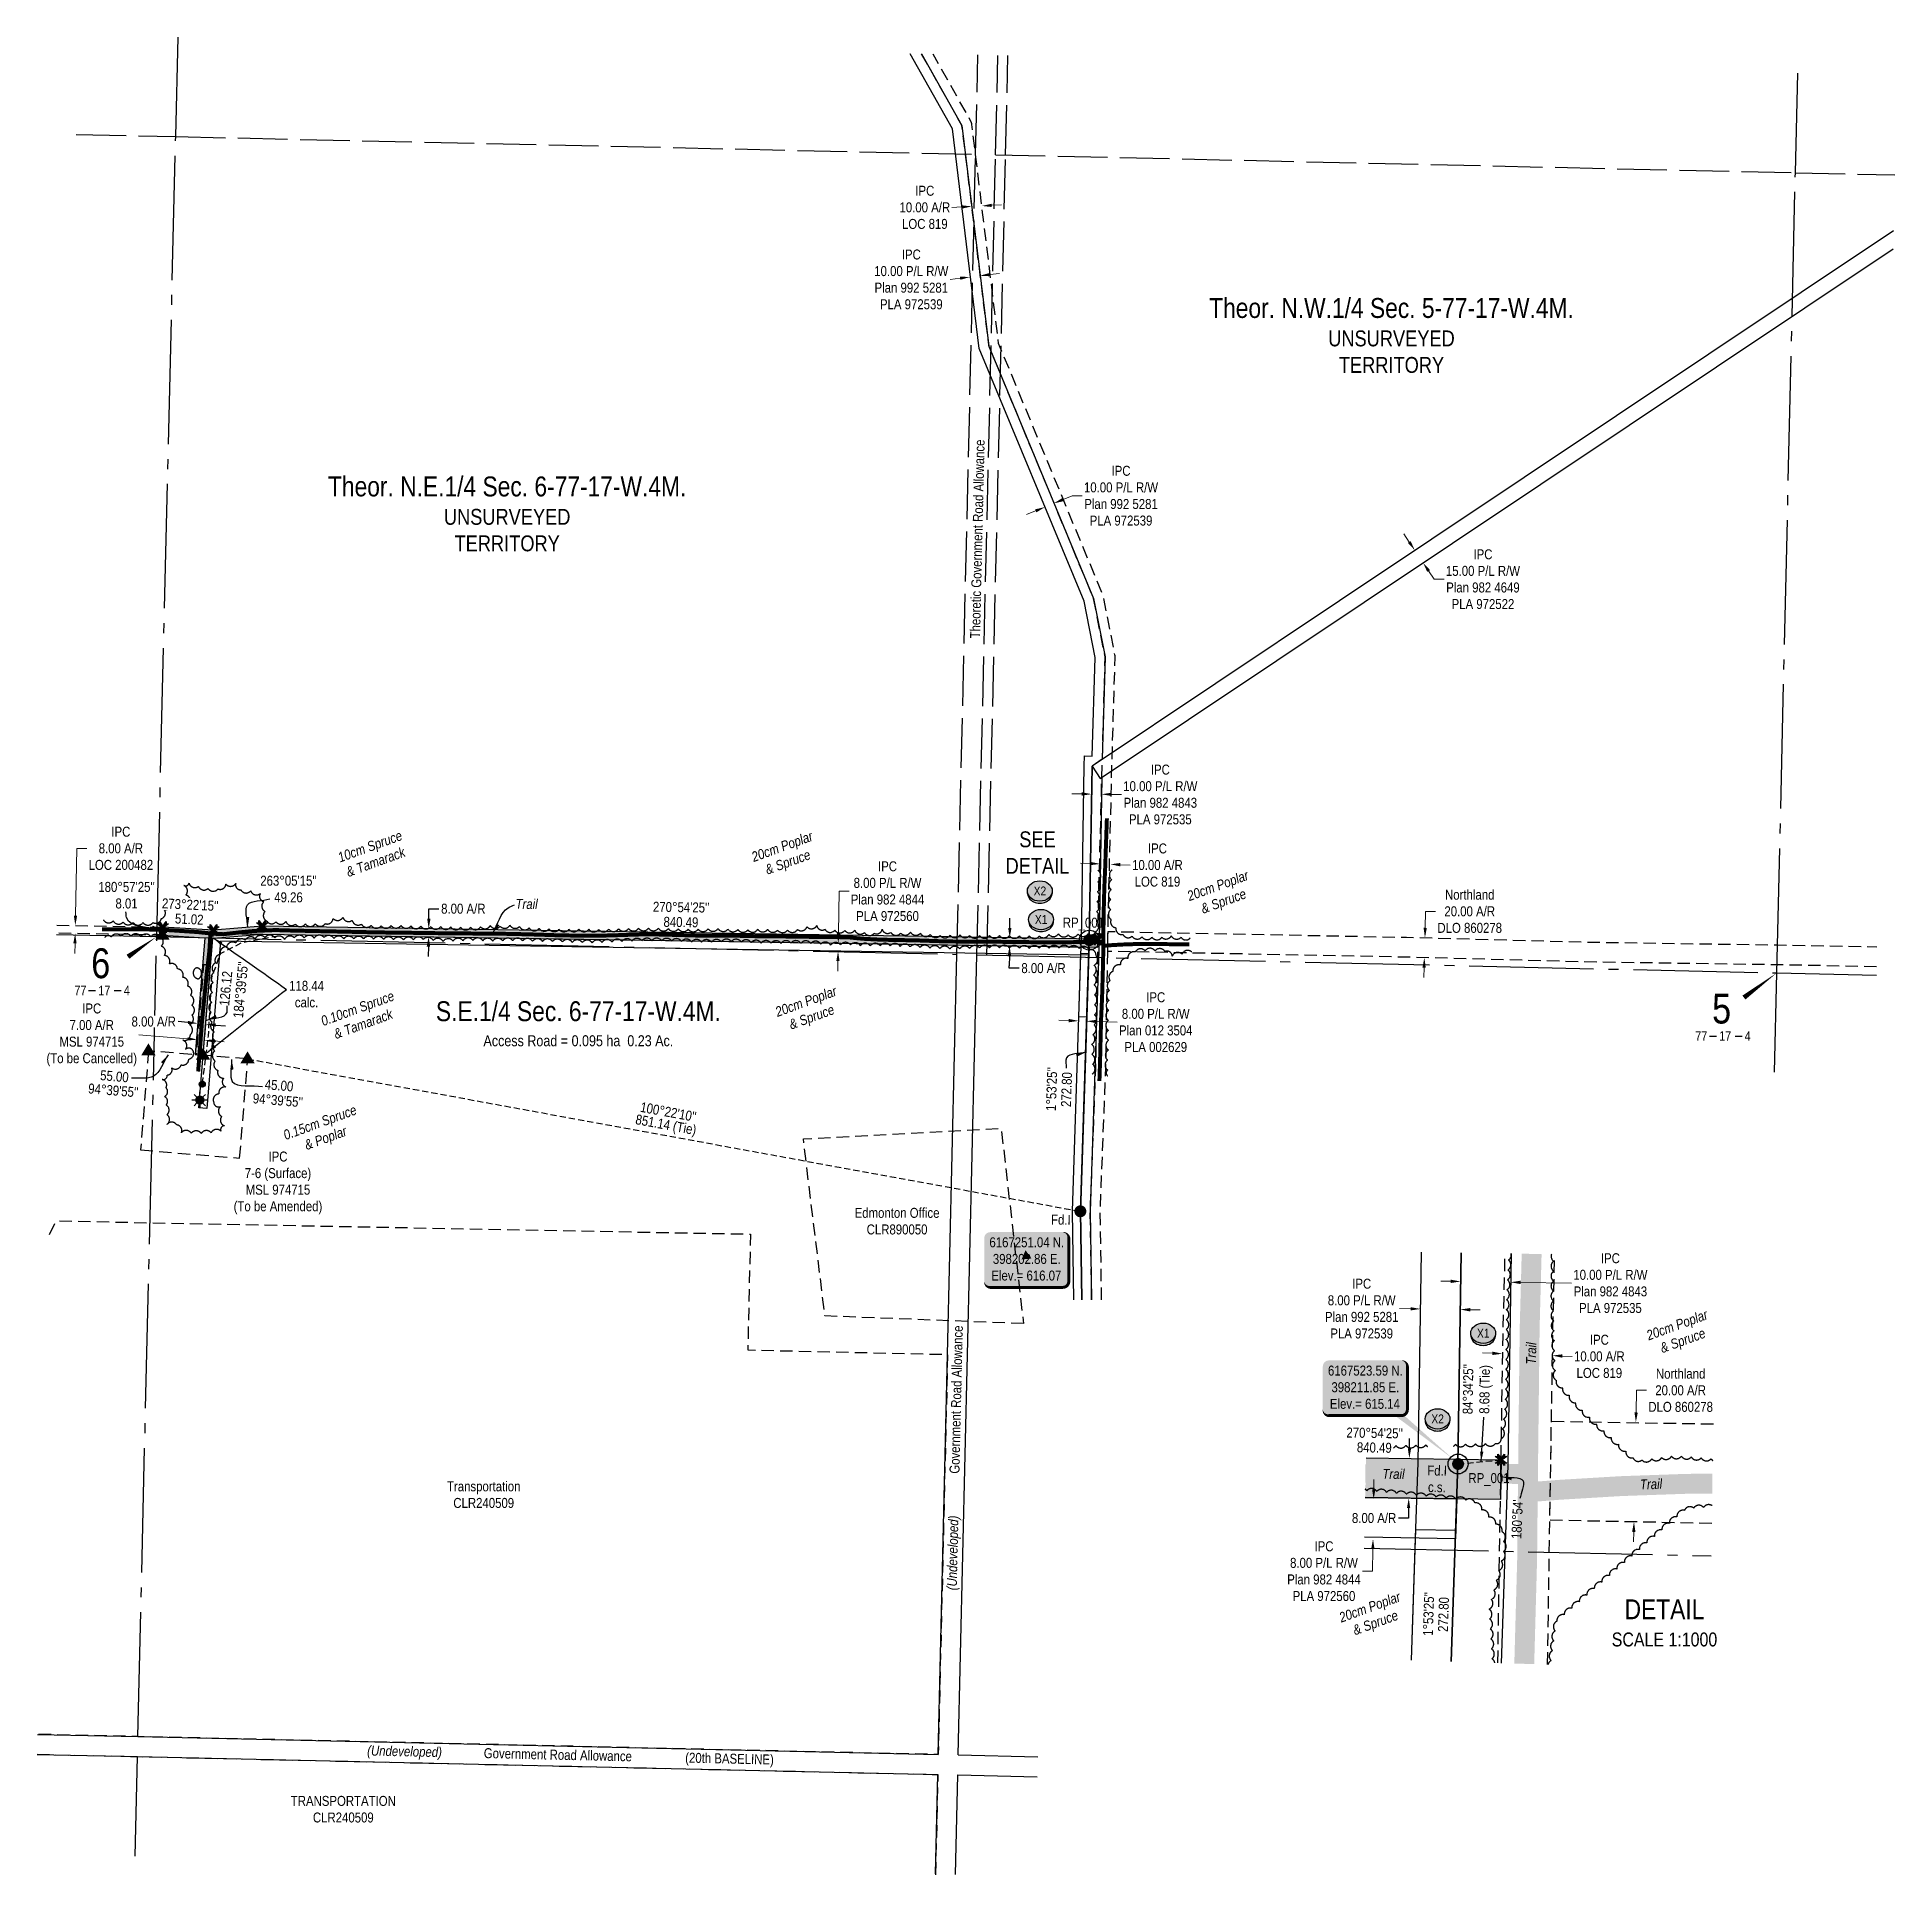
# Model space of a CAD drawing. Extents: x 393877 to 399022, y 6166584 to 6168431.
# Drawn here: x 397154 to 399022, y 6166584 to 6168431 of the extents above; entities that cross this region are included whole.
import ezdxf
from ezdxf.enums import TextEntityAlignment as Align

# ---------------------------------------------------------------- set-up
doc = ezdxf.new("R2010")
doc.units = 0
doc.header["$LTSCALE"] = 5
doc.header["$PDSIZE"] = 0.5
for name, pattern in [('0', [1, 1, 0]), ('foc-ACCESSROAD', [3.75, 2.5, -1.25]), ('foc-QUARTERLINE', [33, 25, -3, 2, -3]), ('foc-TIELINE', [1.875, 1.25, -0.625]), ('foc-UNSURVEYED', [12.5, 10, -2.5]), ('UG_PIPE', [1.875, 1.25, -0.625])]:
    doc.linetypes.add(name, pattern=pattern)
doc.layers.get('Defpoints').update_dxf_attribs({"color": 9})
for name, color, linetype in [('10', 1, 'Continuous'), ('35', 37, 'Continuous'), ('9', 3, 'Continuous'), ('AS-PIPE-UG', 44, 'UG_PIPE'), ('AS-ROADS', 254, 'Continuous'), ('AS-SYMBOL', 7, 'Continuous'), ('C-AR', 13, 'foc-ACCESSROAD'), ('C-RW', 13, 'Continuous'), ('C-SYMBOL', 7, 'Continuous'), ('C-WS', 13, 'foc-ACCESSROAD'), ('C-WS-S', 8, 'Continuous'), ('DETAIL-T', 7, 'Continuous'), ('F-AR', 190, 'foc-ACCESSROAD'), ('F-WS', 190, 'foc-ACCESSROAD'), ('L-AREAREQUIRED', 7, 'Continuous'), ('L-BD', 7, 'Continuous'), ('L-BD1', 253, 'Continuous'), ('L-MON', 1, 'Continuous'), ('L-MON-T', 1, 'Continuous'), ('L-QSEC', 8, 'foc-QUARTERLINE'), ('L-ROAD-T', 7, 'Continuous'), ('L-SEC', 7, 'Continuous'), ('L-SECLBL', 7, 'Continuous'), ('L-TIE', 7, 'foc-TIELINE'), ('L-UNS-T', 3, 'Continuous'), ('L-USEC', 7, 'foc-UNSURVEYED'), ('P-CROSSINGS', 250, 'Continuous'), ('P-PROPOSED', 10, 'Continuous'), ('P-PROPOSED-H', 21, 'Continuous'), ('P-TXT', 4, 'Continuous'), ('T-BUSH', 110, '0'), ('T-BUSH-T', 110, 'Continuous')]:
    doc.layers.add(name, color=color, linetype=linetype)
for name, color, linetype, lineweight in [('AS-GENERAL', 48, 'Continuous', 18), ('C-AR-T', 13, 'Continuous', 9), ('C-RW-T', 13, 'Continuous', 9), ('C-WS-T', 13, 'Continuous', 9), ('F-AR-T', 190, 'Continuous', 9), ('F-WS-T', 190, 'Continuous', 9), ('T-TEXT', 48, 'Continuous', 18)]:
    doc.layers.add(name, color=color, linetype=linetype, lineweight=lineweight)
doc.styles.add('100L', font='ARIALN.TTF', dxfattribs={"height": 11})
doc.styles.add('175L', font='ARIALN.TTF', dxfattribs={"height": 20})
doc.styles.add('80', font='ARIALN.TTF', dxfattribs={"height": 10})
doc.styles.add('80CG', font='ARIALN.TTF', dxfattribs={"height": 10})
doc.styles.add('80L', font='ARIALN.TTF', dxfattribs={"height": 10})
doc.styles.add('80LS', font='ARIALNI.TTF', dxfattribs={"height": 10})
doc.styles.add('Crossing', font='ARIALN.TTF', dxfattribs={"height": 10})
doc.styles.add('SIMPLEX', font='ARIALN.TTF')
doc.dimstyles.new('Compass 5 000', dxfattribs={"dimscale": 5, "dimtxt": 9, "dimasz": 2, "dimexe": 0.2, "dimexo": 0.0625, "dimgap": 0.5, "dimtad": 0, "dimtih": 1, "dimtoh": 1, "dimzin": 0, "dimdsep": 46, "dimtxsty": '80CG', "dimcen": 0.1, "dimse1": 1, "dimse2": 1, "dimclrd": 256, "dimclrt": 256, "dimaunit": 1, "dimadec": 4, "dimazin": 0, "dimtfac": 0.06, "dimtofl": 0, "dimtmove": 0, "dimatfit": 1, "dimfxl": 0.2, "dimtolj": 1, "dimtzin": 0, "dimlwd": -1, "dimarcsym": 0})

msp = doc.modelspace()

# ---------------------------------------------------------------- texts
at = {"layer": '35', "color": 3, "style": '80'}
for p in [(398185.192, 6167536.155), (398592.907, 6166977.893)]:
    msp.add_attdef('RP_001', p, 'RP', height=10, dxfattribs=at)
at = {"layer": 'AS-GENERAL', "char_height": 9.99634, "width": 22.42141, "attachment_point": 2, "style": '80L'}
for insert, rotation in [((397646.317, 6167564.915), 359.0928), ((398650.984, 6167108.293), 89.105795), ((398517.652, 6166992.027), 359.0928), ((398776.293, 6166981.79), 2.011275)]:
    msp.add_mtext('{\\fArial Narrow|b0|i1|c0|p34;Trail}', dxfattribs=dict(at, insert=insert, rotation=rotation))
at = {"layer": 'C-SYMBOL', "color": 3, "style": '175L'}
for s, p in [('Theor. N.W.1/4 Sec. 5-77-17-W.4M.', (398515.56, 6168142.913)), ('Theor. N.E.1/4 Sec. 6-77-17-W.4M.', (397626.673, 6167963.563)), ('S.E.1/4 Sec. 6-77-17-W.4M.', (397698.259, 6167436.138))]:
    msp.add_text(s, height=19.99268, dxfattribs=at).set_placement(p, align=Align.BOTTOM_CENTER)
at = {"layer": 'C-WS-T', "insert": (397396.31, 6167279.578), "char_height": 9.99634, "width": 88.51917, "attachment_point": 5, "style": '80CG'}
msp.add_mtext('\\A1;IPC\\P7-6 (Surface)\\PMSL 974715\\P(To be Amended)', dxfattribs=at)
at = {"layer": 'DETAIL-T', "color": 3, "attachment_point": 5, "style": '80CG'}
for s, insert, char_height, width in [('SEE\\PDETAIL', (398159.728, 6167611.561), 15.9941, 63.61284), ('DETAIL\\P{\\H0.7x;SCALE 1:1000}', (398789.975, 6166837.265), 19.99268, 105.46699)]:
    msp.add_mtext(s, dxfattribs=dict(at, insert=insert, char_height=char_height, width=width))
at = {"layer": 'F-WS-T', "char_height": 9.99634, "attachment_point": 5, "style": '80CG'}
for s, insert, width in [('\\A1;Edmonton Office\\PCLR890050', (398018.594, 6167241.078), 84.91203), ('\\A1;Transportation\\PCLR240509', (397603.115, 6166966.197), 119.28631), ('\\A1;TRANSPORTATION\\PCLR240509', (397461.989, 6166650.063), 104.74788)]:
    msp.add_mtext(s, dxfattribs=dict(at, insert=insert, width=width))
at = {"layer": 'L-AREAREQUIRED', "color": 5, "style": '100L'}
msp.add_text('Access Road = 0.095 ha  0.23 Ac.', height=10.99597, dxfattribs=at).set_placement((397698.259, 6167413.646), align=Align.BOTTOM_CENTER)
at = {"layer": 'L-BD', "color": 4, "style": '80L'}
for s, height, rotation, p in [('55.00', 9.9963, 355.3341, (397231.927, 6167386.78)), ('45.00', 9.9963, 355.3341, (397397.406, 6167377.586)), ("1°53'25''", 9.9963, 88.1098, (398173.908, 6167373.898)), ('272.80', 9.9963, 88.1098, (398188.894, 6167373.404)), ("94°39'55''", 9.9963, 355.3341, (397230.768, 6167372.583)), ("94°39'55''", 9.9963, 355.3341, (397396.186, 6167362.642)), ('851.14 (Tie)', 9.99634, 349.631, (397786.101, 6167336.948)), ("100°22'10''", 9.99634, 349.631, (397788.664, 6167350.96)), ("1°53'25''", 9.9963, 88.1098, (398552.793, 6166846.319)), ('272.80', 9.9963, 88.1098, (398567.779, 6166845.824))]:
    msp.add_text(s, height=height, rotation=rotation, dxfattribs=at).set_placement(p, align=Align.MIDDLE)
at = {"layer": 'L-BD', "color": 4, "insert": (398587.486, 6167072.373), "char_height": 9.99634, "width": 54.77981, "attachment_point": 2, "rotation": 89.105795, "style": '80L'}
msp.add_mtext("84°34'25'' 8.68 (Tie)", dxfattribs=at)
at = {"layer": 'L-BD1', "style": '80L'}
for s, height, rotation, p in [("270°54'25''", 9.99634, 359.0928, (397801.6, 6167556.709)), ('51.02', 9.9963, 357.2216, (397307.124, 6167544.709)), ('840.49', 9.9963, 359.0928, (397801.363, 6167541.717)), ("184°39'55''", 9.99634, 84.6736, (397358.77, 6167473.64)), ('126.12', 9.9963, 84.6736, (397343.841, 6167475.032)), ("270°54'25''", 9.99634, 359.0928, (398498.633, 6167028.239)), ("180°54'", 9.9963, 87.59, (398641.866, 6166941.472))]:
    msp.add_text(s, height=height, rotation=rotation, dxfattribs=at).set_placement(p, align=Align.MIDDLE)
at = {"layer": 'L-BD1', "insert": (397406.901, 6167588.293), "char_height": 9.99634, "width": 57.57762, "attachment_point": 2, "style": '80L'}
msp.add_mtext("263°05'15'' 49.26", dxfattribs=at)
at = {"layer": 'L-MON-T', "char_height": 9.9963, "width": 18.82435, "attachment_point": 2, "rotation": 359.0928, "style": '80L'}
for s, insert in [('Fd.I', (398183.293, 6167247.596)), ('Fd.I\\Pc.s.', (398561.514, 6166995.425))]:
    msp.add_mtext(s, dxfattribs=dict(at, insert=insert))
at = {"layer": 'L-ROAD-T', "style": '80L'}
for s, rotation, p in [('Theoretic Government Road Allowance', 88.663072, (398099.294, 6167926.76)), ('Government Road Allowance', 88.663274, (398077.998, 6167061.799)), ('Government Road Allowance', 358.715967, (397677.652, 6166704.831)), ('(20th BASELINE)', 358.715967, (397850.195, 6166700.963))]:
    msp.add_text(s, height=9.99634, rotation=rotation, dxfattribs=at).set_placement(p, align=Align.MIDDLE_CENTER)
at = {"layer": 'L-UNS-T', "color": 3, "char_height": 15.99415, "attachment_point": 5, "style": '80L'}
for insert in [(398515.56, 6168114.908), (397626.673, 6167935.558)]:
    msp.add_mtext_dynamic_manual_height_columns('UNSURVEYED TERRITORY', width=126.41375, gutter_width=47.5, heights=[0], dxfattribs=dict(at, insert=insert))
at = {"layer": 'P-TXT', "insert": (397425.053, 6167482.666), "char_height": 9.9963, "width": 34.56211, "attachment_point": 2, "style": '80L'}
msp.add_mtext('118.44\\Pcalc.', dxfattribs=at)
at = {"layer": 'T-BUSH-T', "char_height": 9.99634, "attachment_point": 2, "rotation": 20, "style": '80L'}
for s, insert, width in [('{\\fArial Narrow|b0|i1|c0|p34;10cm Spruce & Tamarack}', (397487.094, 6167622.526), 76.83859), ('{\\fArial Narrow|b0|i1|c0|p34;20cm Poplar & Spruce}', (397901.355, 6167622.414), 65.38302), ('{\\fArial Narrow|b0|i1|c0|p34;20cm Poplar & Spruce}', (398339.299, 6167583.134), 65.38302), ('{\\fArial Narrow|b0|i1|c0|p34;20cm Poplar & Spruce}', (397925.319, 6167466.736), 65.38302), ('{\\fArial Narrow|b0|i1|c0|p34;0.10cm Spruce & Tamarack}', (397474.566, 6167459.699), 76.83859), ('{\\fArial Narrow|b0|i1|c0|p34;0.15cm Spruce & Poplar}', (397436.785, 6167345.134), 76.83859), ('{\\fArial Narrow|b0|i1|c0|p34;20cm Poplar & Spruce}', (398800.915, 6167141.562), 65.38302), ('{\\fArial Narrow|b0|i1|c0|p34;20cm Poplar & Spruce}', (398491.978, 6166857.962), 65.38302)]:
    msp.add_mtext(s, dxfattribs=dict(at, insert=insert, width=width))
at = {"layer": 'T-TEXT', "style": '80LS'}
for rotation, p in [(88.663274, (398074.402, 6166907.709)), (358.715967, (397523.56, 6166708.285))]:
    msp.add_text('(Undeveloped)', height=9.99634, rotation=rotation, dxfattribs=at).set_placement(p, align=Align.MIDDLE_CENTER)

# ---------------------------------------------------------------- blocks, each defined once
blk = doc.blocks.new('L-SECLBL')
at = {"layer": '9', "color": 7}
for p, q in [((-5.1, -27.8), (-12.3, -27.8)), ((20.7, -27.8), (13.5, -27.8))]:
    blk.add_line(p, q, dxfattribs=at)
at = {"layer": '10', "color": 2, "style": 'SIMPLEX'}
blk.add_attdef('SEC', text='', height=30, dxfattribs=at).set_placement((0, 0), align=Align.MIDDLE)
at = {"layer": '10', "color": 5, "style": '80L'}
blk.add_attdef('TWP', text='', height=9.5, dxfattribs=at).set_placement((-14.4, -27.4), align=Align.MIDDLE_RIGHT)
blk.add_attdef('RGE', text='', height=9.5, dxfattribs=at).set_placement((3.6, -27.4), align=Align.MIDDLE_CENTER)
blk.add_attdef('MER', text='', height=9.5, dxfattribs=at).set_placement((23.2, -27.4), align=Align.MIDDLE_LEFT)
blk = doc.blocks.new('*D423')
at = {"layer": 'Defpoints', "color": 0, "transparency": 16777216}
for p in [(398549.2, 6167525.9), (398557.9, 6167525.7), (398557.4, 6167505.7)]:
    blk.add_point(p, dxfattribs=at)
at = {"layer": 'F-AR-T', "transparency": 16777216}
for p, q in [((398549.4, 6167535.9), (398549.9, 6167552.5)), ((398549.9, 6167552.5), (398559.9, 6167552.5)), ((398548.3, 6167496), (398548.1, 6167486))]:
    blk.add_line(p, q, dxfattribs=at)
for points in [[(398547.8, 6167536), (398551.1, 6167535.9), (398549.2, 6167525.9)], [(398546.7, 6167496), (398550, 6167495.9), (398548.6, 6167506)]]:
    blk.add_solid(points, dxfattribs=at)
at = {"layer": 'F-AR-T', "transparency": 16777216, "insert": (398594.2, 6167552.5), "char_height": 10, "attachment_point": 5, "style": '80CG'}
blk.add_mtext('\\A1;Northland\\P20.00 A/R\\PDLO 860278', dxfattribs=at)
blk = doc.blocks.new('*D424')
at = {"layer": 'C-AR-T', "transparency": 16777216}
for p, q in [((398212.9, 6167600.5), (398203, 6167600.9)), ((398243, 6167599.4), (398253, 6167599))]:
    blk.add_line(p, q, dxfattribs=at)
for points in [[(398213, 6167602.2), (398212.9, 6167598.9), (398222.9, 6167600.2)], [(398243, 6167601.1), (398242.9, 6167597.7), (398233, 6167599.8)]]:
    blk.add_solid(points, dxfattribs=at)
at = {"layer": 'Defpoints', "color": 0, "transparency": 16777216}
for p in [(398224.8, 6167648.7), (398234.8, 6167648.3), (398233, 6167599.8)]:
    blk.add_point(p, dxfattribs=at)
at = {"layer": 'C-AR-T', "transparency": 16777216, "insert": (398280.3, 6167599), "char_height": 10, "attachment_point": 5, "style": '80CG'}
blk.add_mtext('\\A1;IPC\\P10.00 A/R\\PLOC 819', dxfattribs=at)
blk = doc.blocks.new('*D425')
at = {"layer": 'C-AR-T', "transparency": 16777216}
for p, q in [((398083.7, 6168260.5), (398073.7, 6168260)), ((398113.8, 6168262.1), (398123.7, 6168262.6))]:
    blk.add_line(p, q, dxfattribs=at)
for points in [[(398083.6, 6168262.1), (398083.8, 6168258.8), (398093.7, 6168261)], [(398113.7, 6168263.7), (398113.8, 6168260.4), (398103.8, 6168261.5)]]:
    blk.add_solid(points, dxfattribs=at)
at = {"layer": 'Defpoints', "color": 0, "transparency": 16777216}
for p in [(398093.7, 6168261), (398093.8, 6168260.2), (398103.8, 6168260.7)]:
    blk.add_point(p, dxfattribs=at)
at = {"layer": 'C-AR-T', "transparency": 16777216, "insert": (398046.5, 6168260), "char_height": 10, "attachment_point": 5, "style": '80CG'}
blk.add_mtext('\\A1;IPC\\P10.00 A/R\\PLOC 819', dxfattribs=at)
blk = doc.blocks.new('*D426')
at = {"layer": 'C-AR-T', "transparency": 16777216}
for p, q in [((397192.8, 6167548.3), (397194.1, 6167615.8)), ((397194.1, 6167615.8), (397204.1, 6167615.8)), ((397192.3, 6167520.3), (397192.1, 6167510.3))]:
    blk.add_line(p, q, dxfattribs=at)
for points in [[(397191.1, 6167548.3), (397194.5, 6167548.3), (397192.6, 6167538.3)], [(397190.6, 6167520.3), (397193.9, 6167520.3), (397192.4, 6167530.3)]]:
    blk.add_solid(points, dxfattribs=at)
at = {"layer": 'Defpoints', "color": 0, "transparency": 16777216}
for p in [(397192.6, 6167538.3), (397235.9, 6167537.5), (397235.7, 6167529.5)]:
    blk.add_point(p, dxfattribs=at)
at = {"layer": 'C-AR-T', "transparency": 16777216, "insert": (397238.4, 6167615.8), "char_height": 10, "attachment_point": 5, "style": '80CG'}
blk.add_mtext('\\A1;IPC\\P8.00 A/R\\PLOC 200482', dxfattribs=at)
blk = doc.blocks.new('*D427')
at = {"layer": 'C-RW-T', "transparency": 16777216}
for p, q in [((397959.6, 6167530.5), (397960.3, 6167572.7)), ((397960.3, 6167572.7), (397970.3, 6167572.7)), ((397959.2, 6167502.5), (397959, 6167492.5))]:
    blk.add_line(p, q, dxfattribs=at)
for points in [[(397958, 6167530.6), (397961.3, 6167530.5), (397959.5, 6167520.5)], [(397957.5, 6167502.6), (397960.8, 6167502.5), (397959.3, 6167512.5)]]:
    blk.add_solid(points, dxfattribs=at)
at = {"layer": 'Defpoints', "color": 0, "transparency": 16777216}
for p in [(397959.5, 6167520.5), (398024.5, 6167519.5), (398024.4, 6167511.5)]:
    blk.add_point(p, dxfattribs=at)
at = {"layer": 'C-RW-T', "transparency": 16777216, "insert": (398009, 6167572.7), "char_height": 10, "attachment_point": 5, "style": '80CG'}
blk.add_mtext('\\A1;IPC\\P8.00 P/L R/W\\PPlan 982 4844\\PPLA 972560', dxfattribs=at)
blk = doc.blocks.new('*D428')
at = {"layer": 'C-RW-T', "transparency": 16777216}
for p, q in [((398533.4, 6167923.7), (398527.9, 6167932)), ((398552.9, 6167894.6), (398558.4, 6167886.3)), ((398558.4, 6167886.3), (398568.4, 6167886.3))]:
    blk.add_line(p, q, dxfattribs=at)
for points in [[(398534.8, 6167924.6), (398532.1, 6167922.8), (398539, 6167915.4)], [(398554.3, 6167895.5), (398551.5, 6167893.7), (398547.3, 6167902.9)]]:
    blk.add_solid(points, dxfattribs=at)
at = {"layer": 'Defpoints', "color": 0, "transparency": 16777216}
for p in [(398541.2, 6167916.8), (398547.3, 6167902.9), (398549.5, 6167904.4)]:
    blk.add_point(p, dxfattribs=at)
at = {"layer": 'C-RW-T', "transparency": 16777216, "insert": (398607.5, 6167886.3), "char_height": 10, "attachment_point": 5, "style": '80CG'}
blk.add_mtext('\\A1;IPC\\P15.00 P/L R/W\\PPlan 982 4649\\PPLA 972522', dxfattribs=at)
blk = doc.blocks.new('*D429')
at = {"layer": 'C-RW-T', "transparency": 16777216}
for p, q in [((398185.4, 6167966.4), (398194.6, 6167970.2)), ((398194.6, 6167970.2), (398204.6, 6167970.2)), ((398157.9, 6167955), (398148.7, 6167951.2))]:
    blk.add_line(p, q, dxfattribs=at)
for points in [[(398184.7, 6167967.9), (398186, 6167964.8), (398176.1, 6167962.5)], [(398157.3, 6167956.5), (398158.6, 6167953.5), (398167.2, 6167958.8)]]:
    blk.add_solid(points, dxfattribs=at)
at = {"layer": 'Defpoints', "color": 0, "transparency": 16777216}
for p in [(398176.1, 6167962.5), (398167.8, 6167957.3), (398176.7, 6167961.1)]:
    blk.add_point(p, dxfattribs=at)
at = {"layer": 'C-RW-T', "transparency": 16777216, "insert": (398243.7, 6167970.2), "char_height": 10, "attachment_point": 5, "style": '80CG', "bg_fill": 3, "box_fill_scale": 1.1, "bg_fill_color": 256, "bg_fill_true_color": 13158600, "bg_fill_transparency": 0}
blk.add_mtext('\\A1;IPC\\P10.00 P/L R/W\\PPlan 992 5281\\PPLA 972539', dxfattribs=at)
blk = doc.blocks.new('*D430')
at = {"layer": 'C-RW-T', "transparency": 16777216}
for p, q in [((398204.1, 6167670.5), (398194.1, 6167670.6)), ((398234.1, 6167670), (398244.1, 6167669.9))]:
    blk.add_line(p, q, dxfattribs=at)
for points in [[(398204.1, 6167672.2), (398204.1, 6167668.8), (398214.1, 6167670.3)], [(398234.1, 6167671.7), (398234.1, 6167668.4), (398224.1, 6167670.2)]]:
    blk.add_solid(points, dxfattribs=at)
at = {"layer": 'Defpoints', "color": 0, "transparency": 16777216}
for p in [(398214.1, 6167669.9), (398224.1, 6167670.2), (398224.1, 6167669.7)]:
    blk.add_point(p, dxfattribs=at)
at = {"layer": 'C-RW-T', "transparency": 16777216, "insert": (398283.2, 6167669.9), "char_height": 10, "attachment_point": 5, "style": '80CG'}
blk.add_mtext('\\A1;IPC\\P10.00 P/L R/W\\PPlan 982 4843\\PPLA 972535', dxfattribs=at)
blk = doc.blocks.new('*D431')
at = {"layer": 'C-RW-T', "transparency": 16777216}
for p, q in [((398081.9, 6168188.8), (398072, 6168187.6)), ((398111.7, 6168192.5), (398121.7, 6168193.7))]:
    blk.add_line(p, q, dxfattribs=at)
for points in [[(398081.7, 6168190.5), (398082.1, 6168187.2), (398091.9, 6168190)], [(398111.5, 6168194.1), (398112, 6168190.8), (398101.8, 6168191.3)]]:
    blk.add_solid(points, dxfattribs=at)
at = {"layer": 'Defpoints', "color": 0, "transparency": 16777216}
for p in [(398091.2, 6168195.6), (398091.9, 6168190), (398101.1, 6168196.8)]:
    blk.add_point(p, dxfattribs=at)
at = {"layer": 'C-RW-T', "transparency": 16777216, "insert": (398032.9, 6168187.6), "char_height": 10, "attachment_point": 5, "style": '80CG'}
blk.add_mtext('\\A1;IPC\\P10.00 P/L R/W\\PPlan 992 5281\\PPLA 972539', dxfattribs=at)
blk = doc.blocks.new('*D432')
at = {"layer": 'C-RW-T', "transparency": 16777216}
for p, q in [((398191.1, 6167442.7), (398181.1, 6167443)), ((398219.1, 6167441.8), (398239.9, 6167441.1))]:
    blk.add_line(p, q, dxfattribs=at)
for points in [[(398191.2, 6167444.4), (398191.1, 6167441), (398201.1, 6167442.4)], [(398219.2, 6167443.5), (398219.1, 6167440.1), (398209.1, 6167442.1)]]:
    blk.add_solid(points, dxfattribs=at)
at = {"layer": 'Defpoints', "color": 0, "transparency": 16777216}
for p in [(398201, 6167439.9), (398201.1, 6167442.4), (398209, 6167439.7)]:
    blk.add_point(p, dxfattribs=at)
at = {"layer": 'C-RW-T', "transparency": 16777216, "insert": (398278.6, 6167441.1), "char_height": 10, "attachment_point": 5, "style": '80CG'}
blk.add_mtext('\\A1;IPC\\P8.00 P/L R/W\\PPlan 012 3504\\PPLA 002629', dxfattribs=at)
blk = doc.blocks.new('RISER')
h = blk.add_hatch(color=255)
h.dxf.hatch_style = 1
edge = h.paths.add_edge_path()
edge.add_arc((0, 0), 0.7, 0, 360)
blk.add_hatch(color=13).paths.add_polyline_path([(0.58, -0.15), (-0.58, -0.15, 0.774597)])
at = {"color": 13}
blk.add_line((-0.58, -0.15), (0.58, -0.15), dxfattribs=at)
blk.add_circle((0, 0), 0.6, dxfattribs=at)
blk = doc.blocks.new('GAS')
h = blk.add_hatch(color=255)
h.dxf.hatch_style = 1
edge = h.paths.add_edge_path()
edge.add_arc((0, 0), 0.9, 0, 360)
for p, q in [((-0.81, 0), (-1.62, 0)), ((-0.57, 0.57), (-1.14, 1.14)), ((0, 0.81), (0, 1.62)), ((0.57, 0.57), (1.14, 1.14)), ((1.62, 0), (0.81, 0)), ((-0.57, -0.57), (-1.14, -1.14)), ((0, -0.81), (0, -1.62)), ((1.14, -1.14), (0.57, -0.57))]:
    blk.add_line(p, q)
blk.add_circle((0, 0), 0.8)
blk = doc.blocks.new('fdia')
at = {"color": 255, "const_width": 1}
blk.add_lwpolyline([(-0.5, 0, 1), (0.5, 0, 1)], format="xyb", close=True, dxfattribs=at)
blk = doc.blocks.new('Fdiaa')
blk.add_blockref('fdia', (0, 0))
blk = doc.blocks.new('fdib')
at = {"color": 1, "const_width": 1.6}
blk.add_lwpolyline([(-0.4, 0, 1), (0.4, 0, 1)], format="xyb", close=True, dxfattribs=at)
at = {"color": 1}
blk.add_circle((0, 0), 0.8, dxfattribs=at)
blk = doc.blocks.new('Fdibb')
blk.add_blockref('fdib', (0, 0))
blk = doc.blocks.new('fdicc')
for name in ['Fdibb', 'Fdiaa']:
    blk.add_blockref(name, (0, 0))
blk = doc.blocks.new('FDI')
blk.add_blockref('fdicc', (0, 0))
blk = doc.blocks.new('TRIA')
blk.add_hatch(color=255).paths.add_polyline_path([(-0.04, 1.52), (-1.47, -0.87), (1.39, -0.87)])
blk = doc.blocks.new('TRIAA')
blk.add_blockref('TRIA', (0, 0))
blk = doc.blocks.new('TRIB')
at = {"color": 1}
blk.add_lwpolyline([(-1.12, -0.67), (-0.04, 1.13), (1.04, -0.67)], close=True, dxfattribs=at)
blk = doc.blocks.new('TRIBB')
blk.add_blockref('TRIB', (0, 0))
blk = doc.blocks.new('TRICC')
for name in ['TRIAA', 'TRIBB']:
    blk.add_blockref(name, (0, 0))
blk = doc.blocks.new('plspike')
blk.add_blockref('TRICC', (0, 0))
blk = doc.blocks.new('STRIA')
blk.add_hatch(color=255).paths.add_polyline_path([(-0.04, 1.52), (-1.47, -0.87), (1.39, -0.87)])
blk = doc.blocks.new('STRIAA')
blk.add_blockref('STRIA', (0, 0))
blk = doc.blocks.new('STRIB')
at = {"color": 1}
blk.add_solid([(-1.12, -0.67), (-0.04, 1.13), (1.04, -0.67)], dxfattribs=at)
blk = doc.blocks.new('STRIBB')
blk.add_blockref('STRIB', (0, 0))
blk = doc.blocks.new('STRICC')
for name in ['STRIAA', 'STRIBB']:
    blk.add_blockref(name, (0, 0))
blk = doc.blocks.new('fdspike')
blk.add_blockref('STRICC', (0, 0))
blk = doc.blocks.new('TEMP')
h = blk.add_hatch(color=255)
h.dxf.hatch_style = 1
h.paths.add_polyline_path([(0, 0.25), (-0.67, 1.15), (-0.67, 0.67), (-1.15, 0.67), (-0.25, 0), (-1.15, -0.67), (-0.67, -0.67), (-0.67, -1.15), (0, -0.25), (0.67, -1.15), (0.67, -0.67), (1.15, -0.67), (0.25, 0), (1.15, 0.67), (0.67, 0.67), (0.67, 1.15)])
h.paths.add_polyline_path([(0.57, 0.85), (0.57, 0.57), (0.85, 0.57), (0.08, 0), (0.85, -0.57), (0.57, -0.57), (0.57, -0.85), (0, -0.08), (-0.57, -0.85), (-0.57, -0.57), (-0.85, -0.57), (-0.08, 0), (-0.85, 0.57), (-0.57, 0.57), (-0.57, 0.85), (0, 0.08)], flags=16)
h = blk.add_hatch(color=1)
h.dxf.hatch_style = 1
h.paths.add_polyline_path([(0, 0.08), (-0.57, 0.85), (-0.57, 0.57), (-0.85, 0.57), (-0.08, 0), (-0.85, -0.57), (-0.57, -0.57), (-0.57, -0.85), (0, -0.08), (0.57, -0.85), (0.57, -0.57), (0.85, -0.57), (0.08, 0), (0.85, 0.57), (0.57, 0.57), (0.57, 0.85)])
at = {"color": 1}
for p, q in [((-0.08, 0), (0.08, 0)), ((0, 0.08), (0, -0.08))]:
    blk.add_line(p, q, dxfattribs=at)
at = {"color": 255, "flags": 128}
blk.add_lwpolyline([(-0.25, 0), (-1.15, 0.67), (-0.67, 0.67), (-0.67, 1.15), (0, 0.25), (0.67, 1.15), (0.67, 0.67), (1.15, 0.67), (0.25, 0), (1.15, -0.67), (0.67, -0.67), (0.67, -1.15), (0, -0.25), (-0.67, -1.15), (-0.67, -0.67), (-1.15, -0.67)], close=True, dxfattribs=at)
at = {"color": 1, "flags": 128}
blk.add_lwpolyline([(-0.08, 0), (-0.85, 0.57), (-0.57, 0.57), (-0.57, 0.85), (0, 0.08), (0.57, 0.85), (0.57, 0.57), (0.85, 0.57), (0.08, 0), (0.85, -0.57), (0.57, -0.57), (0.57, -0.85), (0, -0.08), (-0.57, -0.85), (-0.57, -0.57), (-0.85, -0.57)], close=True, dxfattribs=at)
blk = doc.blocks.new('xing2')
h = blk.add_hatch(color=50)
h.dxf.hatch_style = 1
edge = h.paths.add_edge_path()
edge.add_ellipse((0, 0), major_axis=(-12.5, 0), ratio=0.816297, start_angle=0, end_angle=360)
h = blk.add_hatch(color=250)
h.dxf.hatch_style = 1
edge = h.paths.add_edge_path()
edge.add_ellipse((0, -2), major_axis=(-12.5, 0), ratio=0.816297, start_angle=0, end_angle=180)
edge.add_line((12.5, -2), (12.5, 0))
edge.add_ellipse((0, 0), major_axis=(-12.5, 0), ratio=0.816297, start_angle=0, end_angle=180, ccw=False)
edge.add_line((-12.5, 0), (-12.5, -2))
at = {"color": 250}
blk.add_ellipse((0, 0), major_axis=(-12.5, 0), ratio=0.816297, dxfattribs=at)
blk.add_ellipse((0, -2), major_axis=(-12.5, 0), ratio=0.816297, start_param=0, end_param=3.141593, dxfattribs=at)
at = {"color": 250, "style": 'Crossing'}
blk.add_attdef('CROSSING', text='', height=9, dxfattribs=at).set_placement((0.1, 0), align=Align.MIDDLE_CENTER)
at = {"color": 250, "style": 'Crossing', "flags": 1}
for tag, p in [('OWNER', (0.1, -12.5)), ('DESCRIPTION', (0.1, -25.8)), ('LOCATION', (0.1, -39.3)), ('DWG_REF', (0.1, -52.8))]:
    blk.add_attdef(tag, text='', height=9, dxfattribs=at).set_placement(p, align=Align.MIDDLE_CENTER)
blk = doc.blocks.new('*D435')
at = {"layer": 'C-AR-T', "transparency": 16777216}
for p, q in [((398617, 6167108.3), (398607, 6167108.7)), ((398687.3, 6167105.6), (398697.3, 6167105.2))]:
    blk.add_line(p, q, dxfattribs=at)
for points in [[(398617.1, 6167110), (398617, 6167106.6), (398627, 6167107.9)], [(398687.3, 6167107.3), (398687.2, 6167103.9), (398677.3, 6167106)]]:
    blk.add_solid(points, dxfattribs=at)
at = {"layer": 'Defpoints', "color": 0, "transparency": 16777216}
for p in [(398677.3, 6167106), (398626.2, 6167086.5), (398676.4, 6167084.6)]:
    blk.add_point(p, dxfattribs=at)
at = {"layer": 'C-AR-T', "transparency": 16777216, "insert": (398724.5, 6167105.2), "char_height": 10, "attachment_point": 5, "style": '80CG'}
blk.add_mtext('\\A1;IPC\\P10.00 A/R\\PLOC 819', dxfattribs=at)
blk = doc.blocks.new('*D451')
at = {"layer": 'C-RW-T', "transparency": 16777216}
for p, q in [((398534.7, 6167153), (398523.6, 6167153.2)), ((398594.7, 6167152.1), (398604.7, 6167152))]:
    blk.add_line(p, q, dxfattribs=at)
for points in [[(398534.7, 6167154.7), (398534.7, 6167151.4), (398544.7, 6167152.9)], [(398594.7, 6167153.8), (398594.7, 6167150.4), (398584.7, 6167152.3)]]:
    blk.add_solid(points, dxfattribs=at)
at = {"layer": 'Defpoints', "color": 0, "transparency": 16777216}
for p in [(398544.8, 6167161.5), (398584.8, 6167160.9), (398544.7, 6167152.9)]:
    blk.add_point(p, dxfattribs=at)
at = {"layer": 'C-RW-T', "transparency": 16777216, "insert": (398485.6, 6167153.2), "char_height": 10, "attachment_point": 5, "style": '80CG'}
blk.add_mtext('\\A1;IPC\\P8.00 P/L R/W\\PPlan 992 5281\\PPLA 972539', dxfattribs=at)
blk = doc.blocks.new('*D453')
at = {"layer": 'C-RW-T', "transparency": 16777216}
for p, q in [((398497.7, 6166971.5), (398497.9, 6166981.5)), ((398496.8, 6166911.5), (398496.4, 6166889.3)), ((398496.4, 6166889.3), (398486.4, 6166889.3))]:
    blk.add_line(p, q, dxfattribs=at)
for points in [[(398496.1, 6166971.5), (398499.4, 6166971.4), (398497.6, 6166961.5)], [(398495.1, 6166911.5), (398498.5, 6166911.5), (398497, 6166921.5)]]:
    blk.add_solid(points, dxfattribs=at)
at = {"layer": 'Defpoints', "color": 0, "transparency": 16777216}
for p in [(398513.6, 6166961.2), (398497, 6166921.5), (398513, 6166921.2)]:
    blk.add_point(p, dxfattribs=at)
at = {"layer": 'C-RW-T', "transparency": 16777216, "insert": (398447.7, 6166889.3), "char_height": 10, "attachment_point": 5, "style": '80CG'}
blk.add_mtext('\\A1;IPC\\P8.00 P/L R/W\\PPlan 982 4844\\PPLA 972560', dxfattribs=at)
blk = doc.blocks.new('*D454')
at = {"layer": 'C-RW-T', "transparency": 16777216}
for p, q in [((398575.1, 6167180.7), (398565.1, 6167180.8)), ((398645.3, 6167179.6), (398696.5, 6167178.8))]:
    blk.add_line(p, q, dxfattribs=at)
for points in [[(398575.1, 6167182.3), (398575.1, 6167179), (398585.1, 6167180.5)], [(398645.4, 6167181.3), (398645.3, 6167177.9), (398635.3, 6167179.7)]]:
    blk.add_solid(points, dxfattribs=at)
at = {"layer": 'Defpoints', "color": 0, "transparency": 16777216}
for p in [(398585.1, 6167180.5), (398585.3, 6167193.9), (398635.5, 6167193.1)]:
    blk.add_point(p, dxfattribs=at)
at = {"layer": 'C-RW-T', "transparency": 16777216, "insert": (398735.6, 6167178.8), "char_height": 10, "attachment_point": 5, "style": '80CG'}
blk.add_mtext('\\A1;IPC\\P10.00 P/L R/W\\PPlan 982 4843\\PPLA 972535', dxfattribs=at)
blk = doc.blocks.new('*D455')
at = {"layer": 'Defpoints', "color": 0, "transparency": 16777216}
for p in [(398761.2, 6167038.9), (398769.2, 6167038.7), (398767.3, 6166938.7)]:
    blk.add_point(p, dxfattribs=at)
at = {"layer": 'F-AR-T', "transparency": 16777216}
for p, q in [((398761.4, 6167048.9), (398761.9, 6167071.1)), ((398761.9, 6167071.1), (398771.9, 6167071.1)), ((398759.1, 6166928.9), (398758.9, 6166918.9))]:
    blk.add_line(p, q, dxfattribs=at)
for points in [[(398759.8, 6167048.9), (398763.1, 6167048.8), (398761.2, 6167038.9)], [(398757.4, 6166928.9), (398760.8, 6166928.8), (398759.3, 6166938.9)]]:
    blk.add_solid(points, dxfattribs=at)
at = {"layer": 'F-AR-T', "transparency": 16777216, "insert": (398806.2, 6167071.1), "char_height": 10, "attachment_point": 5, "style": '80CG'}
blk.add_mtext('\\A1;Northland\\P20.00 A/R\\PDLO 860278', dxfattribs=at)
blk = doc.blocks.new('*D456')
at = {"layer": 'Defpoints', "color": 0, "transparency": 16777216}
for p in [(397315.8, 6167439.9), (397314.8, 6167429.7), (397322.8, 6167429)]:
    blk.add_point(p, dxfattribs=at)
at = {"layer": 'P-TXT', "transparency": 16777216}
for p, q in [((397305.8, 6167440.8), (397295.9, 6167441.7)), ((397333.7, 6167438.2), (397343.7, 6167437.3))]:
    blk.add_line(p, q, dxfattribs=at)
for points in [[(397306, 6167442.4), (397305.7, 6167439.1), (397315.8, 6167439.9)], [(397333.9, 6167439.8), (397333.6, 6167436.5), (397323.8, 6167439.1)]]:
    blk.add_solid(points, dxfattribs=at)
at = {"layer": 'P-TXT', "transparency": 16777216, "insert": (397271.4, 6167441.7), "char_height": 10, "attachment_point": 5, "style": '80CG', "bg_fill": 3, "box_fill_scale": 1.1, "bg_fill_color": 256, "bg_fill_true_color": 13158600, "bg_fill_transparency": 0}
blk.add_mtext('\\A1;8.00 A/R', dxfattribs=at)
blk = doc.blocks.new('*D457')
at = {"layer": 'Defpoints', "color": 0, "transparency": 16777216}
for p in [(397547.8, 6167535.1), (397663.9, 6167533.2), (397663.8, 6167525.2)]:
    blk.add_point(p, dxfattribs=at)
at = {"layer": 'P-TXT', "transparency": 16777216}
for p, q in [((397547.9, 6167545.1), (397548.1, 6167555.1)), ((397548.1, 6167555.1), (397558.1, 6167555.1)), ((397547.5, 6167517.1), (397547.3, 6167507.1))]:
    blk.add_line(p, q, dxfattribs=at)
for points in [[(397546.3, 6167545.1), (397549.6, 6167545), (397547.8, 6167535.1)], [(397545.8, 6167517.1), (397549.2, 6167517), (397547.7, 6167527.1)]]:
    blk.add_solid(points, dxfattribs=at)
at = {"layer": 'P-TXT', "transparency": 16777216, "insert": (397582.6, 6167555.1), "char_height": 10, "attachment_point": 5, "style": '80CG'}
blk.add_mtext('\\A1;8.00 A/R', dxfattribs=at)
blk = doc.blocks.new('*D458')
at = {"layer": 'Defpoints', "color": 0, "transparency": 16777216}
for p in [(398131.7, 6167517.8), (398134.6, 6167517.8), (398134.8, 6167525.8)]:
    blk.add_point(p, dxfattribs=at)
at = {"layer": 'P-TXT', "transparency": 16777216}
for p, q in [((398132, 6167535.8), (398132.1, 6167545.8)), ((398131.3, 6167495.4), (398131.4, 6167497.8)), ((398141.3, 6167495.4), (398131.3, 6167495.4)), ((398131.5, 6167507.8), (398131.4, 6167497.8))]:
    blk.add_line(p, q, dxfattribs=at)
for points in [[(398130.3, 6167535.8), (398133.6, 6167535.8), (398131.8, 6167525.8)], [(398129.8, 6167507.8), (398133.2, 6167507.8), (398131.7, 6167517.8)]]:
    blk.add_solid(points, dxfattribs=at)
at = {"layer": 'P-TXT', "transparency": 16777216, "insert": (398165.8, 6167495.4), "char_height": 10, "attachment_point": 5, "style": '80CG'}
blk.add_mtext('\\A1;8.00 A/R', dxfattribs=at)
blk = doc.blocks.new('*U459')
h = blk.add_hatch(color=254)
edge = h.paths.add_edge_path()
edge.add_line((-36.5, -28.5), (36.5, -28.5))
edge.add_arc((36.5, -22.5), 6, 270, 360)
edge.add_line((42.5, -22.5), (42.5, 21))
edge.add_arc((36.5, 21), 6, 0, 90)
edge.add_line((36.5, 27), (-36.5, 27))
edge.add_arc((-36.5, 21), 6, 90, 180)
edge.add_line((-42.5, 21), (-42.5, -22.5))
edge.add_arc((-36.5, -22.5), 6, 180, 270)
at = {"color": 1, "flags": 128}
blk.add_lwpolyline([(-36.5, -28.5, 3, 3, 0), (36.5, -28.5, 3, 3, 0.414214), (42.5, -22.5, 3, 3, 0), (42.5, 21, 3, 0, 0.414214), (36.5, 27, 0, 0, 0), (-36.5, 27, 0, 0, 0.414214), (-42.5, 21, 0, 0, 0), (-42.5, -22.5, 0, 3, 0.414214)], format="xyseb", close=True, dxfattribs=at)
blk.add_lwpolyline([(-1, 8.8, 0, 10, 0), (0, 0, 5, 5, 0)], format="xyseb", dxfattribs=at)
at = {"color": 1, "style": '80'}
blk.add_attdef('ENTER_TEXT_001', (-36, -5), '', height=10, dxfattribs=at)
blk = doc.blocks.new('*U460')
h = blk.add_hatch(color=254)
edge = h.paths.add_edge_path()
edge.add_line((-36.5, -28.5), (36.5, -28.5))
edge.add_arc((36.5, -22.5), 6, 270, 360)
edge.add_line((42.5, -22.5), (42.5, 21))
edge.add_arc((36.5, 21), 6, 0, 90)
edge.add_line((36.5, 27), (-36.5, 27))
edge.add_arc((-36.5, 21), 6, 90, 180)
edge.add_line((-42.5, 21), (-42.5, -22.5))
edge.add_arc((-36.5, -22.5), 6, 180, 270)
at = {"color": 1, "flags": 128}
blk.add_lwpolyline([(-36.5, -28.5, 3, 3, 0), (36.5, -28.5, 3, 3, 0.414214), (42.5, -22.5, 3, 3, 0), (42.5, 21, 3, 0, 0.414214), (36.5, 27, 0, 0, 0), (-36.5, 27, 0, 0, 0.414214), (-42.5, 21, 0, 0, 0), (-42.5, -22.5, 0, 3, 0.414214)], format="xyseb", close=True, dxfattribs=at)
blk.add_lwpolyline([(88.7, -72.3, 0, 10, 0), (0, 0, 5, 5, 0)], format="xyseb", dxfattribs=at)
at = {"color": 1, "style": '80'}
blk.add_attdef('ENTER_TEXT_001', (-36, -5), '', height=10, dxfattribs=at)
blk = doc.blocks.new('*D462')
at = {"layer": 'Defpoints', "color": 0, "transparency": 16777216}
for p in [(398530.7, 6167002.7), (398530.1, 6166962.7), (398532.9, 6166962.7)]:
    blk.add_point(p, dxfattribs=at)
at = {"layer": 'P-TXT', "transparency": 16777216}
for p, q in [((398533.7, 6167012.7), (398533.8, 6167022.7)), ((398532.6, 6166942.7), (398522.6, 6166942.7)), ((398532.7, 6166952.7), (398532.6, 6166942.7))]:
    blk.add_line(p, q, dxfattribs=at)
for points in [[(398532, 6167012.7), (398535.3, 6167012.6), (398533.5, 6167002.7)], [(398531.1, 6166952.7), (398534.4, 6166952.7), (398532.9, 6166962.7)]]:
    blk.add_solid(points, dxfattribs=at)
at = {"layer": 'P-TXT', "transparency": 16777216, "insert": (398498.1, 6166942.7), "char_height": 10, "attachment_point": 5, "style": '80CG'}
blk.add_mtext('\\A1;8.00 A/R', dxfattribs=at)
blk = doc.blocks.new('*D466')
at = {"layer": 'C-AR-T', "transparency": 16777216}
for p, q in [((397305.4, 6167424.4), (397256.4, 6167428.4)), ((397332.3, 6167422.2), (397342.3, 6167421.4))]:
    blk.add_line(p, q, dxfattribs=at)
for points in [[(397305.5, 6167426), (397305.3, 6167422.7), (397315.4, 6167423.6)], [(397332.4, 6167423.8), (397332.2, 6167420.5), (397322.3, 6167423)]]:
    blk.add_solid(points, dxfattribs=at)
at = {"layer": 'Defpoints', "color": 0, "transparency": 16777216}
for p in [(397319, 6167468.1), (397326, 6167467.5), (397322.3, 6167423)]:
    blk.add_point(p, dxfattribs=at)
at = {"layer": 'C-AR-T', "transparency": 16777216, "insert": (397209.1, 6167428.4), "char_height": 10, "attachment_point": 5, "style": '80CG'}
blk.add_mtext('\\A1;IPC\\P7.00 A/R\\PMSL 974715\\P(To be Cancelled)', dxfattribs=at)

# ---------------------------------------------------------------- dimensions: what is measured, and where the dimension line sits
at = {"layer": 'C-AR-T'}
dim = msp.add_aligned_dim(p1=(398103.807, 6168260.715), p2=(398093.765, 6168260.188), distance=-0.814, text='IPC\\P10.00 A/R\\PLOC 819', dimstyle='Compass 5 000', dxfattribs=at)
dim.commit()
dim.dimension.update_dxf_attribs({"geometry": '*D425', "text_midpoint": (398046.468, 6168259.951)})
for base, p1, p2, picture, middle in [((398232.989, 6167599.77), (398224.794, 6167648.701), (398234.843, 6167648.317), '*D424', (398280.257, 6167599.007)), ((398677.266, 6167105.996), (398626.203, 6167086.477), (398676.448, 6167084.559), '*D435', (398724.533, 6167105.233))]:
    dim = msp.add_linear_dim(base=base, p1=p1, p2=p2, angle=357.813912, text='IPC\\P10.00 A/R\\PLOC 819', dimstyle='Compass 5 000', dxfattribs=at)
    dim.commit()
    dim.dimension.update_dxf_attribs({"geometry": picture, "text_midpoint": middle, "dimtype": 161})
at = {"layer": 'C-AR-T', "color": 5}
dim = msp.add_linear_dim(base=(397322.333, 6167422.992), p1=(397318.998, 6167468.103), p2=(397325.968, 6167467.534), angle=355.3347, text='IPC\\P7.00 A/R\\PMSL 974715\\P(To be Cancelled)', dimstyle='Compass 5 000', dxfattribs=at)
dim.commit()
dim.dimension.update_dxf_attribs({"geometry": '*D466', "text_midpoint": (397209.073, 6167428.372), "dimtype": 161})
at = {"layer": 'C-RW-T'}
dim = msp.add_aligned_dim(p1=(398101.149, 6168196.79), p2=(398091.185, 6168195.578), distance=5.578, text='IPC\\P10.00 P/L R/W\\PPlan 992 5281\\PPLA 972539', dimstyle='Compass 5 000', override={"dimtfill": 0}, dxfattribs=at)
dim.commit()
dim.dimension.update_dxf_attribs({"geometry": '*D431', "text_midpoint": (398032.919, 6168187.625)})
for p1, p2, distance, text, picture, middle in [((398541.197, 6167916.842), (398549.528, 6167904.371), -2.65, 'IPC\\P15.00 P/L R/W\\PPlan 982 4649\\PPLA 972522', '*D428', (398607.519, 6167886.268)), ((398214.085, 6167669.878), (398224.084, 6167669.722), 0.456, 'IPC\\P10.00 P/L R/W\\PPlan 982 4843\\PPLA 972535', '*D430', (398283.174, 6167669.867))]:
    dim = msp.add_aligned_dim(p1=p1, p2=p2, distance=distance, text=text, dimstyle='Compass 5 000', dxfattribs=at)
    dim.commit()
    dim.dimension.update_dxf_attribs({"geometry": picture, "text_midpoint": middle})
for base, p1, p2, angle, text, picture, middle in [((397959.461, 6167520.529), (398024.372, 6167511.5), (398024.501, 6167519.485), 89.080788, 'IPC\\P8.00 P/L R/W\\PPlan 982 4844\\PPLA 972560', '*D427', (398009.022, 6167572.664)), ((398201.125, 6167442.369), (398209.04, 6167439.662), (398201.046, 6167439.92), 178.156818, 'IPC\\P8.00 P/L R/W\\PPlan 012 3504\\PPLA 002629', '*D432', (398278.647, 6167441.121))]:
    dim = msp.add_linear_dim(base=base, p1=p1, p2=p2, angle=angle, text=text, dimstyle='Compass 5 000', dxfattribs=at)
    dim.commit()
    dim.dimension.update_dxf_attribs({"geometry": picture, "text_midpoint": middle, "dimtype": 161})
at = {"layer": 'C-RW-T', "color": 6}
for base, p1, p2, angle, text, picture, middle in [((398585.121, 6167180.524), (398635.538, 6167193.089), (398585.329, 6167193.873), 179.105795, 'IPC\\P10.00 P/L R/W\\PPlan 982 4843\\PPLA 972535', '*D454', (398735.631, 6167178.785)), ((398544.706, 6167152.888), (398584.814, 6167160.865), (398544.84, 6167161.489), 179.105795, 'IPC\\P8.00 P/L R/W\\PPlan 992 5281\\PPLA 972539', '*D451', (398485.623, 6167153.217)), ((398496.958, 6166921.477), (398513.625, 6166961.204), (398512.992, 6166921.223), 269.093061, 'IPC\\P8.00 P/L R/W\\PPlan 982 4844\\PPLA 972560', '*D453', (398447.723, 6166889.258))]:
    dim = msp.add_linear_dim(base=base, p1=p1, p2=p2, angle=angle, text=text, dimstyle='Compass 5 000', dxfattribs=at)
    dim.commit()
    dim.dimension.update_dxf_attribs({"geometry": picture, "text_midpoint": middle, "dimtype": 161})
at = {"layer": 'F-AR-T'}
dim = msp.add_linear_dim(base=(398549.151, 6167525.949), p1=(398557.364, 6167505.717), p2=(398557.899, 6167525.715), angle=88.468648, text='Northland\\P20.00 A/R\\PDLO 860278', dimstyle='Compass 5 000', dxfattribs=at)
dim.commit()
dim.dimension.update_dxf_attribs({"geometry": '*D423', "text_midpoint": (398594.154, 6167552.471), "dimtype": 161})
at = {"layer": 'F-AR-T', "color": 6}
dim = msp.add_linear_dim(base=(398761.237, 6167038.879), p1=(398767.296, 6166938.717), p2=(398769.241, 6167038.724), angle=88.885876, text='Northland\\P20.00 A/R\\PDLO 860278', dimstyle='Compass 5 000', dxfattribs=at)
dim.commit()
dim.dimension.update_dxf_attribs({"geometry": '*D455', "text_midpoint": (398806.157, 6167071.087), "dimtype": 161})
at = {"layer": 'P-TXT', "color": 6}
dim = msp.add_linear_dim(base=(397547.787, 6167535.059), p1=(397663.777, 6167525.225), p2=(397663.903, 6167533.221), angle=89.092847, text='8.00 A/R', dimstyle='Compass 5 000', dxfattribs=at)
dim.commit()
dim.dimension.update_dxf_attribs({"geometry": '*D457', "text_midpoint": (397582.585, 6167555.057), "dimtype": 161})
dim = msp.add_linear_dim(base=(398131.671, 6167517.818), p1=(398134.751, 6167525.768), p2=(398134.624, 6167517.772), angle=269.092847, text='8.00 A/R', dimstyle='Compass 5 000', override={"dimtmove": 1}, dxfattribs=at)
dim.commit()
dim.dimension.update_dxf_attribs({"geometry": '*D458', "text_midpoint": (398143.058, 6167495.385), "dimtype": 161})

# ---------------------------------------------------------------- hatches: boundary and pattern name
at = {"layer": 'P-PROPOSED-H'}
h = msp.add_hatch(color=256, dxfattribs=at)
h.dxf.hatch_style = 1
h.paths.add_polyline_path([(398220.489, 6167524.411), (397380.412, 6167537.709), (397331.351, 6167533.492), (397280.438, 6167536.491), (397280.304, 6167528.488), (397322.715, 6167525.99), (397313.126, 6167408.486), (397321.096, 6167407.836), (397330.7, 6167525.519), (397331.459, 6167525.475), (397380.692, 6167529.706), (398220.362, 6167516.415)])
h = msp.add_hatch(color=256, dxfattribs=at)
h.dxf.hatch_style = 1
h.paths.add_polyline_path([(398490.021, 6167003.344), (398489.177, 6166963.367), (398625.042, 6166961.216), (398625.675, 6167001.196)])

# ---------------------------------------------------------------- linework, layer by layer
at = {"layer": '35', "color": 3}
for centre in [(398211.851, 6167523.59), (398582.485, 6166997.093)]:
    msp.add_circle(centre, 10, dxfattribs=at)
at = {"layer": 'AS-PIPE-UG', "flags": 128}
msp.add_lwpolyline([(397320.339, 6167379.29), (397326.425, 6167426.922), (397329.906, 6167486.408), (397338.649, 6167510.245), (397360.173, 6167521.206), (397397.138, 6167528.138)], dxfattribs=at)
at = {"layer": 'AS-ROADS', "flags": 128}
for points, const_width in [([(398221.989, 6167382.058), (398222.617, 6167401.333), (398223.006, 6167417.815), (398223.709, 6167444.996), (398224.666, 6167466.151), (398225.175, 6167484.046), (398225.731, 6167504.166), (398225.959, 6167526.156), (398226.244, 6167550.885), (398226.926, 6167576.358), (398228.081, 6167603.366), (398228.095, 6167606.357), (398228.738, 6167623.895), (398229.501, 6167646.055)], 3.999), ([(398225.888, 6167521.582), (398206.003, 6167521.671), (398184.173, 6167521.393), (398153.124, 6167521.518), (398131.327, 6167521.783), (398112.533, 6167521.989), (398091.029, 6167522.073), (398067.708, 6167522.272), (398038.258, 6167523.321), (398002.478, 6167524.004), (397984.496, 6167524.927), (397968.579, 6167526.468), (397944.915, 6167526.708), (397923.415, 6167526.957), (397899.929, 6167527.318), (397880.481, 6167527.434), (397859.043, 6167527.922), (397837.947, 6167528.143), (397818.973, 6167528.121), (397802.168, 6167528.645), (397782.359, 6167529.142), (397768.903, 6167529.521), (397752.345, 6167529.027), (397732.064, 6167528.365), (397715.363, 6167527.928), (397698.468, 6167528.081), (397678.625, 6167528.409), (397657.828, 6167529.108), (397635.218, 6167529.731), (397615.501, 6167530.093), (397596.181, 6167530.181), (397576.604, 6167530.413), (397553.994, 6167530.588), (397529.522, 6167530.938), (397505.447, 6167531.218), (397480.991, 6167531.666), (397458.124, 6167532.194), (397434.407, 6167532.673), (397410.391, 6167533.194), (397393.617, 6167533.719), (397372.097, 6167532.782), (397358.223, 6167531.425), (397341.548, 6167529.535), (397328.902, 6167530.27), (397315.477, 6167531.693), (397296.377, 6167532.971), (397278.947, 6167534.099), (397262.27, 6167534.31), (397242.941, 6167534.42), (397219.534, 6167534.547)], 3.999), ([(397328.461, 6167530.241), (397327.249, 6167511.761), (397324.726, 6167490.332), (397322.031, 6167463.145), (397319.982, 6167442.65), (397318.13, 6167417.751), (397316.073, 6167391.535)], 3.999), ([(398312.258, 6167519.245), (398290.69, 6167519.526), (398274.254, 6167519.646), (398257.982, 6167519.606), (398244.57, 6167519.135), (398232.128, 6167518.391), (398225.76, 6167517.888)], 3.999), ([(398649.016, 6166796.224), (398649.105, 6166799.373), (398651.885, 6166899.973), (398653.025, 6167009.923), (398654.45, 6167133.568), (398656.449, 6167208.217)], 19.993), ([(398652.67, 6166987.053), (398553.245, 6166987.498), (398489.336, 6166986.684)], 19.993), ([(398838.175, 6166977.235), (398813.14, 6166977.173), (398746.08, 6166974.818), (398683.87, 6166971.098), (398652.03, 6166968.583)], 19.993)]:
    msp.add_lwpolyline(points, dxfattribs=dict(at, const_width=const_width))
at = {"layer": 'C-AR', "flags": 128}
for points in [[(398214.195, 6167161.992), (398212.82, 6167250.699, -0.01211492), (398212.824, 6167251.184), (398218.451, 6167395.989), (398220.891, 6167549.435), (398224.405, 6167687.089), (398227.768, 6167808.394), (398216.082, 6167867.059), (398111.438, 6168119.377, -0.06798114), (398110.75, 6168121.993), (398083.833, 6168342.196), (398043.312, 6168414.236)], [(398224.192, 6167162.011), (398222.815, 6167250.854), (398228.45, 6167395.83), (398230.89, 6167549.276), (398234.533, 6167698.655), (398237.76, 6167808.1, 0.05658434), (398237.572, 6167810.347), (398225.886, 6167869.012, 0.04917012), (398225.316, 6167870.888), (398120.672, 6168123.206), (398093.755, 6168343.409, 0.09799596), (398092.545, 6168347.096), (398054.926, 6168413.977)]]:
    msp.add_lwpolyline(points, format="xyb", dxfattribs=at)
for points in [[(397173.996, 6167538.687), (397280.459, 6167536.492), (397280.304, 6167528.488), (397173.803, 6167530.537)], [(397321.109, 6167407.832), (397328.515, 6167498.747), (397321.504, 6167498.864), (397314.135, 6167408.402)], [(398622.451, 6166797.1), (398627.686, 6167126.318), (398629.788, 6167208.633)], [(398672.432, 6166795.452), (398677.68, 6167125.523), (398679.688, 6167207.854)]]:
    msp.add_lwpolyline(points, dxfattribs=at)
at = {"layer": 'C-RW', "flags": 128}
for points in [[(398043.312, 6168414.236), (398083.833, 6168342.196), (398110.915, 6168120.638), (398216.082, 6167867.059), (398227.768, 6167808.394), (398224.73, 6167705.367), (398214.534, 6167698.416), (398211.806, 6167523.613), (398209.253, 6167446.201), (398201.264, 6167446.465), (398203.316, 6167508.764), (398203.813, 6167523.87), (398206.541, 6167698.653), (398206.837, 6167708.644), (398214.781, 6167708.421), (398217.713, 6167807.504), (398206.508, 6167864.114), (398101.028, 6168118.048), (398074.161, 6168339.03), (398031.714, 6168414.494)], [(399020.129, 6168236.538), (398463.231, 6167864.602), (398214.534, 6167698.416), (398222.815, 6167686.027), (399019.707, 6168218.241)], [(398204.198, 6167161.973), (398202.818, 6167251.029), (398211.806, 6167523.613), (398214.534, 6167698.416), (398222.815, 6167686.027), (398224.405, 6167687.089), (398221.845, 6167523.347), (398212.816, 6167250.942), (398214.195, 6167161.992)], [(398535.759, 6166799.959), (398539.809, 6166922.964), (398542.296, 6166998.491), (398545.597, 6167209.947)], [(398585.57, 6167209.323), (398582.26, 6166997.208), (398575.712, 6166798.641)], [(398575.712, 6166798.641), (398582.26, 6166997.208), (398585.57, 6167209.323)], [(398635.779, 6167208.539), (398632.454, 6166995.878), (398625.862, 6166796.988)], [(398489.177, 6166963.366), (398581.096, 6166961.912), (398579.974, 6166921.912), (398488.331, 6166923.363)], [(398535.759, 6166799.959), (398540.079, 6166931.169), (398580.061, 6166930.542), (398575.712, 6166798.641)]]:
    msp.add_lwpolyline(points, dxfattribs=at)
msp.add_lwpolyline([(398211.349, 6167508.554), (397338.474, 6167522.371), (397324.767, 6167354.361), (397316.794, 6167355.012), (397330.457, 6167522.498), (397327.779, 6167522.541), (397327.906, 6167530.54), (397338.6, 6167530.37), (398211.573, 6167516.554)], close=True, dxfattribs=at)
msp.add_lwpolyline([(398196.2, 6167161.958), (398194.822, 6167250.905, -0.01211492), (398194.825, 6167251.292), (398201.264, 6167446.465), (398203.37, 6167510.405), (398211.366, 6167510.28), (398209.253, 6167446.201), (398202.818, 6167251.029), (398204.198, 6167161.973)], format="xyb", dxfattribs=at)
at = {"layer": 'C-WS'}
msp.add_lwpolyline([(397258.163, 6167312.674), (397357.795, 6167304.542), (397365.927, 6167404.175), (397266.295, 6167412.306)], close=True, dxfattribs=at)
at = {"layer": 'F-AR', "flags": 128}
for points in [[(399003.054, 6167496.887), (398903.197, 6167498.721), (398895.897, 6167498.855), (398708.738, 6167501.67), (398530.308, 6167506.44), (398230.302, 6167512.271), (398230.472, 6167522.975), (398230.62, 6167532.273), (398530.77, 6167526.44), (398709.156, 6167521.671), (398896.231, 6167518.858), (398903.659, 6167518.721), (399003.515, 6167516.887)], [(398837.399, 6166937.354), (398674.738, 6166940.497), (398675.589, 6166994.018), (398676.319, 6167039.953), (398839.344, 6167037.36)]]:
    msp.add_lwpolyline(points, dxfattribs=at)
at = {"layer": 'F-WS', "flags": 128}
msp.add_lwpolyline([(398145.631, 6167138.126), (397946.041, 6167145.912), (397924.379, 6167323.821), (398123.28, 6167334.37), (398145.631, 6167138.126)], close=True, dxfattribs=at)
for points in [[(397166.623, 6167227.575), (397173.498, 6167241.568), (397267.663, 6167239.475), (397871.196, 6167228.089), (397868.531, 6167111.639), (398069.363, 6167107.157), (398059.982, 6166705.08), (397255.433, 6166723.113), (397154.72, 6166725.37)], [(397154.244, 6166705.27), (397254.943, 6166703.01), (398059.585, 6166684.974), (398057.251, 6166584.144)]]:
    msp.add_lwpolyline(points, dxfattribs=at)
at = {"layer": 'L-QSEC'}
for p, q in [((397293.533, 6168331.172), (397295.896, 6168431.109)), ((398921.579, 6168294.908), (398923.893, 6168394.846)), ((397274.476, 6167527.155), (397293.533, 6168331.172)), ((398903.013, 6167490.753), (398921.579, 6168294.908)), ((397173.776, 6167529.399), (397274.476, 6167527.155)), ((397255.42, 6166723.113), (397274.476, 6167527.155)), ((397274.476, 6167527.155), (398078.746, 6167509.233)), ((398098.853, 6167508.783), (398903.013, 6167490.753)), ((398900.706, 6167390.817), (398903.013, 6167490.753)), ((398903.013, 6167490.753), (399002.952, 6167488.512)), ((398488.102, 6166912.505), (398836.764, 6166904.688)), ((397252.634, 6166603.073), (397254.943, 6166703.009))]:
    msp.add_line(p, q, dxfattribs=at)
at = {"layer": 'L-SEC'}
for p, q in [((398059.981, 6166705.082), (398078.746, 6167509.233)), ((398080.089, 6166704.632), (398098.853, 6167508.764)), ((397154.72, 6166725.355), (397255.39, 6166723.117)), ((397255.394, 6166723.117), (398059.963, 6166705.083)), ((397154.243, 6166705.248), (397254.943, 6166703.009)), ((397254.943, 6166703.009), (398059.512, 6166684.975)), ((398080.089, 6166704.632), (398159.92, 6166702.842)), ((398057.207, 6166585.039), (398059.512, 6166684.975)), ((398077.315, 6166584.588), (398079.619, 6166684.511)), ((398079.62, 6166684.524), (398159.45, 6166682.735))]:
    msp.add_line(p, q, dxfattribs=at)
at = {"layer": 'L-SECLBL', "flags": 128}
for points in [[(397274.476, 6167527.155, 0, 5, 0), (397245.529, 6167506.865, 0, 0, 0)], [(398903.013, 6167490.753, 0, 5, 0), (398869.788, 6167465.863, 0, 0, 0)]]:
    msp.add_lwpolyline(points, format="xyseb", dxfattribs=at)
at = {"layer": 'L-TIE', "flags": 128}
for points in [[(397331.351, 6167533.492), (397330.7, 6167525.519)], [(398211.851, 6167523.59), (398220.489, 6167524.411)], [(397365.927, 6167404.175), (398202.856, 6167251.038)], [(398582.485, 6166997.093), (398625.675, 6167001.196)]]:
    msp.add_lwpolyline(points, dxfattribs=at)
at = {"layer": 'L-USEC'}
for p, q in [((398097.513, 6168313.386), (398099.843, 6168413.201)), ((398117.62, 6168312.916), (398119.951, 6168412.753)), ((398127.674, 6168312.682), (398130.004, 6168412.529)), ((397193.593, 6168333.368), (397293.533, 6168331.172)), ((397293.533, 6168331.172), (398097.513, 6168313.386)), ((398078.746, 6167509.233), (398097.513, 6168313.386)), ((398098.853, 6167508.764), (398117.62, 6168312.916)), ((398108.906, 6167508.529), (398127.674, 6168312.682)), ((398117.621, 6168312.935), (398921.579, 6168294.908)), ((398921.579, 6168294.908), (399021.517, 6168292.667)), ((398059.963, 6166705.083), (398059.981, 6166705.082)), ((398079.619, 6166684.511), (398079.62, 6166684.524)), ((398089.673, 6166684.28), (398089.674, 6166684.299))]:
    msp.add_line(p, q, dxfattribs=at)
at = {"layer": 'P-PROPOSED', "flags": 128}
msp.add_lwpolyline([(398220.489, 6167524.411), (397380.412, 6167537.709), (397331.351, 6167533.492), (397280.438, 6167536.491), (397280.304, 6167528.488), (397322.715, 6167525.99), (397313.126, 6167408.486), (397321.096, 6167407.836), (397330.7, 6167525.519), (397331.459, 6167525.475), (397380.692, 6167529.706), (398220.362, 6167516.415)], close=True, dxfattribs=at)
msp.add_lwpolyline([(398490.021, 6167003.344), (398625.675, 6167001.196), (398625.042, 6166961.216), (398489.177, 6166963.367)], dxfattribs=at)
at = {"layer": 'T-BUSH', "flags": 128}
for points in [[(397220.814, 6167544.104, 0.52056705), (397230.738, 6167542.903, 0.52056705), (397240.662, 6167541.702, 0.52056705), (397250.646, 6167541.326, 0.52056705), (397260.64, 6167541.189, 0.52056705), (397270.636, 6167541.281, 0.52056705), (397279.099, 6167545.218, 0.52056705), (397281.884, 6167554.415, 0.52056705), (397288.089, 6167559.264, 0.52056705), (397297.959, 6167560.139, 0.52056705), (397307.247, 6167559.527, 0.52056705), (397303.717, 6167568.879, 0.52056705), (397301.678, 6167578.568, 0.52056705), (397306.877, 6167580.785, 0.52056705), (397316.329, 6167577.531, 0.52056705), (397326.035, 6167575.525, 0.52056705), (397336.007, 6167575.064, 0.52056705), (397343.937, 6167579.876, 0.52056705), (397353.905, 6167580.62, 0.52056705), (397358.978, 6167574.127, 0.52056705), (397368.888, 6167572.969, 0.52056705), (397378.565, 6167570.466, 0.52056705), (397382.104, 6167562.289, 0.52056705), (397383.249, 6167552.389, 0.52056705), (397385.119, 6167542.764, 0.52056705), (397394.297, 6167542.008, 0.52056705), (397404.247, 6167542.295, 0.52056705), (397413.825, 6167539.658, 0.52056705), (397423.82, 6167539.824, 0.52056705), (397433.815, 6167539.991, 0.52056705), (397443.81, 6167540.157, 0.52056705), (397451.634, 6167545.384, 0.52056705), (397461.57, 6167546.478, 0.52056705), (397470.925, 6167543.423, 0.52056705), (397480.178, 6167539.64, 0.52056705), (397490.029, 6167538.415, 0.52056705), (397500.005, 6167537.952, 0.52056705), (397509.997, 6167538.23, 0.52056705), (397519.988, 6167538.344, 0.52056705), (397529.972, 6167537.841, 0.52056705), (397539.961, 6167537.508, 0.52056705), (397549.956, 6167537.313, 0.52056705), (397559.95, 6167537.119, 0.52056705), (397569.942, 6167536.822, 0.52056705), (397579.933, 6167536.487, 0.52056705), (397589.927, 6167536.456, 0.52056705), (397599.887, 6167536.895, 0.52056705), (397609.677, 6167538.254, 0.52056705), (397619.556, 6167537.572, 0.52056705), (397629.49, 6167538.68, 0.52056705), (397639.072, 6167537.294, 0.52056705), (397648.815, 6167535.768, 0.52056705), (397658.803, 6167535.36, 0.52056705), (397668.791, 6167534.957, 0.52056705), (397678.779, 6167534.554, 0.52056705), (397688.771, 6167534.503, 0.52056705), (397698.764, 6167534.727, 0.52056705), (397708.753, 6167534.468, 0.52056705), (397718.742, 6167534.339, 0.52056705), (397728.731, 6167534.716, 0.52056705), (397738.722, 6167535.034, 0.52056705), (397748.716, 6167535.256, 0.52056705), (397758.71, 6167535.462, 0.52056705), (397768.704, 6167535.65, 0.52056705), (397778.697, 6167535.517, 0.52056705), (397788.687, 6167535.176, 0.52056705), (397798.68, 6167534.911, 0.52056705), (397808.668, 6167534.504, 0.52056705), (397818.654, 6167534.539, 0.52056705), (397828.638, 6167535.025, 0.52056705), (397838.625, 6167535.089, 0.52056705), (397848.613, 6167534.687, 0.52056705), (397858.601, 6167534.288, 0.52056705), (397868.59, 6167533.89, 0.52056705), (397878.56, 6167534.442, 0.52056705), (397888.528, 6167534.398, 0.52056705), (397898.497, 6167533.664, 0.52056705), (397908.483, 6167533.66, 0.52056705), (397918.458, 6167534.227, 0.52056705), (397927.997, 6167536.963, 0.52056705), (397937.885, 6167538.12, 0.52056705), (397946.127, 6167534.439, 0.52056705), (397956.075, 6167533.463, 0.52056705), (397966.047, 6167533.283, 0.52056705), (397976.036, 6167533.475, 0.52056705), (397985.726, 6167531.145, 0.52056705), (397995.703, 6167530.513, 0.52056705), (398003.617, 6167534.54, 0.52056705), (398012.292, 6167531.3, 0.52056705), (398022.268, 6167530.662, 0.52056705), (398032.083, 6167531.638, 0.52056705), (398042.008, 6167530.446, 0.52056705), (398051.943, 6167529.336, 0.52056705), (398061.884, 6167528.292, 0.52056705), (398071.876, 6167528.518, 0.52056705), (398081.869, 6167528.78, 0.52056705), (398091.555, 6167528.301, 0.52056705), (398101.549, 6167528.103, 0.52056705), (398111.545, 6167528.129, 0.52056705), (398121.541, 6167528.152, 0.52056705), (398131.537, 6167528.044, 0.52056705), (398141.533, 6167527.936, 0.52056705), (398151.528, 6167527.83, 0.52056705), (398161.524, 6167527.725, 0.52056705), (398171.158, 6167529.343, 0.52056705), (398180.82, 6167529.986, 0.52056705), (398190.564, 6167528.756, 0.52056705), (398200.504, 6167529.709, 0.52056705), (398210.498, 6167529.925, 0.52056705), (398218.536, 6167532.294, 0.52056705), (398219.024, 6167542.265, 0.52056705), (398219.135, 6167552.261, 0.52056705), (398219.468, 6167562.25, 0.52056705), (398219.963, 6167572.234, 0.52056705), (398220.31, 6167582.223, 0.52056705), (398220.474, 6167593.865, 0.52056705)], [(398234.776, 6167594.209, 0.52056705), (398234.37, 6167584.221, 0.52056705), (398233.857, 6167574.238, 0.52056705), (398233.463, 6167564.253, 0.52056705), (398233.442, 6167554.257, 0.52056705), (398233.731, 6167544.265, 0.52056705), (398238.564, 6167536.045, 0.52056705), (398245.852, 6167529.207, 0.52056705), (398254.836, 6167527.566, 0.52056705), (398264.79, 6167526.867, 0.52056705), (398274.767, 6167526.498, 0.52056705), (398284.759, 6167526.425, 0.52056705), (398294.216, 6167527.897, 0.52056705), (398304.086, 6167526.43, 0.52056705), (398313.221, 6167525.764, 0.52056705)], [(398214.723, 6167388.92, 0.52056705), (398215.221, 6167398.904, 0.52056705), (398214.303, 6167408.849, 0.52056705), (398214.138, 6167418.781, 0.52056705), (398215.403, 6167428.697, 0.52056705), (398216.669, 6167438.613, 0.52056705), (398216.976, 6167448.596, 0.52056705), (398217.109, 6167458.592, 0.52056705), (398217.126, 6167468.588, 0.52056705), (398216.618, 6167478.569, 0.52056705), (398216.025, 6167488.548, 0.52056705), (398216.593, 6167498.415, 0.52056705), (398218.537, 6167508.123, 0.52056705), (398211.397, 6167514.118, 0.52056705), (398201.448, 6167515.088, 0.52056705), (398191.487, 6167515.793, 0.52056705), (398181.491, 6167515.688, 0.52056705), (398171.496, 6167515.583, 0.52056705), (398161.5, 6167515.446, 0.52056705), (398151.505, 6167515.298, 0.52056705), (398141.511, 6167515.423, 0.52056705), (398131.519, 6167515.692, 0.52056705), (398121.525, 6167515.885, 0.52056705), (398111.529, 6167515.831, 0.52056705), (398101.534, 6167515.744, 0.52056705), (398091.55, 6167515.24, 0.52056705), (398081.566, 6167514.737, 0.52056705), (398071.581, 6167514.663, 0.52056705), (398061.595, 6167515.107, 0.52056705), (398051.609, 6167515.551, 0.52056705), (398041.63, 6167516.146, 0.52056705), (398031.653, 6167516.763, 0.52056705), (398021.672, 6167517.323, 0.52056705), (398011.685, 6167517.754, 0.52056705), (398001.695, 6167517.904, 0.52056705), (397991.7, 6167517.728, 0.52056705), (397981.718, 6167517.979, 0.52056705), (397971.752, 6167518.758, 0.52056705), (397961.78, 6167518.821, 0.52056705), (397951.808, 6167518.423, 0.52056705), (397941.874, 6167519.542, 0.52056705), (397931.912, 6167520.212, 0.52056705), (397921.917, 6167520.371, 0.52056705), (397911.922, 6167520.529, 0.52056705), (397901.931, 6167520.29, 0.52056705), (397891.938, 6167520.412, 0.52056705), (397881.946, 6167520.678, 0.52056705), (397871.956, 6167521.039, 0.52056705), (397861.974, 6167521.555, 0.52056705), (397851.997, 6167522.119, 0.52056705), (397842.008, 6167521.742, 0.52056705), (397832.016, 6167521.479, 0.52056705), (397822.02, 6167521.514, 0.52056705), (397812.028, 6167521.716, 0.52056705), (397802.044, 6167522.212, 0.52056705), (397792.06, 6167522.696, 0.52056705), (397782.065, 6167522.858, 0.52056705), (397772.07, 6167523.02, 0.52056705), (397762.074, 6167522.897, 0.52056705), (397752.082, 6167522.659, 0.52056705), (397742.1, 6167522.129, 0.52056705), (397732.113, 6167521.706, 0.52056705), (397722.125, 6167521.298, 0.52056705), (397712.137, 6167520.89, 0.52056705), (397702.144, 6167521.108, 0.52056705), (397692.151, 6167521.359, 0.52056705), (397682.163, 6167521.754, 0.52056705), (397672.175, 6167522.152, 0.52056705), (397662.179, 6167522.261, 0.52056705), (397652.185, 6167522.451, 0.52056705), (397642.194, 6167522.78, 0.52056705), (397632.203, 6167523.052, 0.52056705), (397622.209, 6167522.851, 0.52056705), (397612.214, 6167522.649, 0.52056705), (397602.224, 6167522.993, 0.52056705), (397592.234, 6167523.35, 0.52056705), (397582.246, 6167523.035, 0.52056705), (397572.257, 6167522.636, 0.52056705), (397562.269, 6167522.237, 0.52056705), (397552.341, 6167523.247, 0.52056705), (397542.409, 6167524.213, 0.52056705), (397532.414, 6167524.008, 0.52056705), (397522.42, 6167523.894, 0.52056705), (397512.425, 6167524.047, 0.52056705), (397502.436, 6167524.399, 0.52056705), (397492.446, 6167524.694, 0.52056705), (397482.45, 6167524.751, 0.52056705), (397472.454, 6167524.808, 0.52056705), (397462.458, 6167524.878, 0.52056705), (397452.502, 6167525.28, 0.52056705), (397442.648, 6167526.171, 0.52056705), (397432.664, 6167525.677, 0.52056705), (397422.682, 6167525.831, 0.52056705), (397412.739, 6167525.928, 0.52056705), (397402.987, 6167524.186, 0.52056705), (397393.139, 6167525.905, 0.52056705), (397383.256, 6167526.188, 0.52056705), (397373.334, 6167524.967, 0.52056705), (397363.457, 6167523.493, 0.52056705), (397353.884, 6167520.696, 0.52056705), (397344.727, 6167516.902, 0.52056705), (397338.366, 6167509.19, 0.52056705), (397333.497, 6167500.732, 0.52056705), (397331.964, 6167490.886, 0.52056705), (397331.183, 6167480.921, 0.52056705), (397330.412, 6167470.954, 0.52056705), (397329.658, 6167460.986, 0.52056705), (397329.133, 6167451.004, 0.52056705), (397330.255, 6167441.256, 0.52056705), (397332.255, 6167431.649, 0.52056705), (397333.663, 6167422.088, 0.52056705), (397332.701, 6167412.206, 0.52056705), (397333.161, 6167402.22, 0.52056705), (397335.905, 6167392.703, 0.52056705), (397341.641, 6167384.805, 0.52056705), (397343.936, 6167375.945, 0.52056705), (397336.843, 6167368.988, 0.52056705), (397331.681, 6167360.548, 0.52056705), (397338.496, 6167356.264, 0.52056705), (397339.641, 6167346.333, 0.52056705), (397342.521, 6167337.042, 0.52056705), (397338.881, 6167331.63, 0.52056705), (397329.122, 6167329.919, 0.52056705), (397319.152, 6167329.202, 0.52056705), (397309.168, 6167329.517, 0.52056705), (397299.182, 6167329.979, 0.52056705), (397294.536, 6167337.825, 0.52056705), (397284.797, 6167338.395, 0.52056705), (397284.739, 6167348.159, 0.52056705), (397283.906, 6167357.892, 0.52056705), (397282.21, 6167366.366, 0.52056705), (397283.758, 6167375.221, 0.52056705), (397279.817, 6167383.502, 0.52056705), (397284.968, 6167387.967, 0.52056705), (397289.489, 6167395.183, 0.52056705), (397299.012, 6167398.22, 0.52056705), (397306.553, 6167404.049, 0.52056705), (397310.948, 6167412.409, 0.52056705), (397303.362, 6167413.729, 0.52056705), (397300.835, 6167423.007, 0.52056705), (397308.254, 6167428.649, 0.52056705), (397307.41, 6167438.56, 0.52056705), (397309.824, 6167448.26, 0.52056705), (397309.75, 6167458.149, 0.52056705), (397308.423, 6167468.044, 0.52056705), (397305.518, 6167477.503, 0.52056705), (397300.62, 6167486.212, 0.52056705), (397295.214, 6167494.621, 0.52056705), (397287.2, 6167499.681, 0.52056705), (397282.135, 6167508.167, 0.52056705), (397278.878, 6167517.565, 0.52056705), (397278.522, 6167526.563, 0.52056705), (397268.536, 6167527.022, 0.52056705), (397258.541, 6167527.079, 0.52056705), (397248.555, 6167527.459, 0.52056705), (397238.579, 6167527.497, 0.52056705), (397228.613, 6167526.729, 0.52056705), (397222.223, 6167526.237, 0.52056705)], [(398314.732, 6167511.685, 0.52056705), (398304.989, 6167509.451, 0.52056705), (398295.168, 6167507.599, 0.52056705), (398287.875, 6167512.185, 0.52056705), (398277.895, 6167512.745, 0.52056705), (398267.914, 6167512.825, 0.52056705), (398258.134, 6167511.755, 0.52056705), (398250.587, 6167505.2, 0.52056705), (398243.041, 6167498.644, 0.52056705), (398235.494, 6167492.089, 0.52056705), (398232.827, 6167482.895, 0.52056705), (398232.037, 6167472.941, 0.52056705), (398231.606, 6167462.954, 0.52056705), (398231.208, 6167452.965, 0.52056705), (398230.995, 6167442.971, 0.52056705), (398230.904, 6167432.978, 0.52056705), (398231.244, 6167422.988, 0.52056705), (398230.92, 6167413.015, 0.52056705), (398230.161, 6167403.054, 0.52056705), (398230.277, 6167393.058, 0.52056705), (398230.347, 6167387.023, 0.52056705)], [(398577.736, 6167014.839, 0.12618003), (398579.994, 6167016.862, 0.52056705), (398589.988, 6167017.077, 0.52056705), (398599.982, 6167017.293, 0.52056705), (398609.976, 6167017.509, 0.52056705), (398619.97, 6167017.725, 0.52056705), (398625.849, 6167022.47, 0.52056705), (398627.02, 6167032.398, 0.52056705), (398628.191, 6167042.325, 0.52056705), (398629.362, 6167052.253, 0.52056705), (398630.035, 6167062.213, 0.52056705), (398630.145, 6167072.208, 0.52056705), (398630.256, 6167082.204, 0.52056705), (398630.366, 6167092.2, 0.52056705), (398630.477, 6167102.195, 0.52056705), (398630.587, 6167112.191, 0.52056705), (398630.698, 6167122.187, 0.52056705), (398630.808, 6167132.183, 0.52056705), (398630.918, 6167142.178, 0.52056705), (398631.029, 6167152.174, 0.52056705), (398631.182, 6167162.169, 0.52056705), (398631.677, 6167172.153, 0.52056705), (398632.172, 6167182.137, 0.52056705), (398632.666, 6167192.121, 0.52056705), (398633.161, 6167202.105, 0.31446166), (398635.881, 6167208.538)], [(398676.304, 6167207.907, 0.33551177), (398678.552, 6167200.898, 0.52056705), (398678.531, 6167190.902, 0.52056705), (398678.509, 6167180.906, 0.52056705), (398678.488, 6167170.909, 0.52056705), (398678.467, 6167160.913, 0.52056705), (398678.445, 6167150.917, 0.52056705), (398678.583, 6167140.923, 0.52056705), (398678.905, 6167130.931, 0.52056705), (398679.226, 6167120.94, 0.52056705), (398679.547, 6167110.949, 0.52056705), (398679.868, 6167100.958, 0.52056705), (398680.189, 6167090.967, 0.52056705), (398681.142, 6167081.223, 0.52056705), (398687.702, 6167073.681, 0.52056705), (398694.262, 6167066.138, 0.52056705), (398700.822, 6167058.595, 0.52056705), (398707.382, 6167051.052, 0.52056705), (398714.507, 6167044.057, 0.52056705), (398721.835, 6167037.258, 0.52056705), (398729.163, 6167030.458, 0.52056705), (398736.49, 6167023.659, 0.52056705), (398743.818, 6167016.86, 0.52056705), (398751.146, 6167010.06, 0.52056705), (398758.474, 6167003.261, 0.52056705), (398767.274, 6167001.047, 0.52056705), (398777.191, 6167002.308, 0.52056705), (398787.107, 6167003.569, 0.52056705), (398797.024, 6167004.83, 0.52056705), (398806.961, 6167004.992, 0.52056705), (398816.919, 6167004.112, 0.52056705), (398826.876, 6167003.231, 0.52056705), (398836.834, 6167002.351, 0.10996239), (398838.625, 6167000.396, 0.10996239)], [(398489.734, 6167011.841, 0.03726149), (398490.217, 6167012.611, 0.52056705), (398500.136, 6167013.856, 0.52056705), (398510.054, 6167015.102, 0.52056705), (398520.03, 6167015.567, 0.52056705), (398530.024, 6167015.782, 0.52056705), (398540.018, 6167015.998, 0.52056705), (398550.012, 6167016.214, 0.10020168), (398551.802, 6167014.584, 0.10020168)], [(398619.404, 6166797.201, 0.21430776), (398616.593, 6166801.336, 0.52056705), (398615.999, 6166811.315, 0.52056705), (398615.406, 6166821.294, 0.52056705), (398614.812, 6166831.272, 0.52056705), (398614.219, 6166841.251, 0.52056705), (398613.625, 6166851.23, 0.52056705), (398615.942, 6166860.929, 0.52056705), (398618.423, 6166870.613, 0.52056705), (398620.904, 6166880.296, 0.52056705), (398623.385, 6166889.98, 0.52056705), (398625.867, 6166899.663, 0.52056705), (398628.348, 6166909.347, 0.52056705), (398628.164, 6166919.152, 0.52056705), (398626.573, 6166929.021, 0.52056705), (398620.233, 6166936.501, 0.52056705), (398613.258, 6166943.662, 0.52056705), (398606.283, 6166950.822, 0.52056705), (398599.308, 6166957.983, 0.52056705), (398590.251, 6166960.809, 0.52056705), (398580.302, 6166961.778, 0.52056705), (398570.352, 6166962.748, 0.52056705), (398560.403, 6166963.717, 0.52056705), (398550.454, 6166964.687, 0.52056705), (398540.505, 6166965.656, 0.52056705), (398530.555, 6166966.626, 0.52056705), (398520.606, 6166967.595, 0.52056705), (398510.657, 6166968.565, 0.52056705), (398500.708, 6166969.534, 0.52056705), (398490.746, 6166970.209, 0.09401931), (398489.1, 6166971.779, 0.09401931)], [(398837.748, 6166955.287, 0.41742381), (398829.295, 6166953.333, 0.52056705), (398819.315, 6166952.752, 0.52056705), (398810.036, 6166950.451, 0.52056705), (398802.49, 6166943.895, 0.52056705), (398794.943, 6166937.34, 0.52056705), (398787.396, 6166930.784, 0.52056705), (398779.849, 6166924.229, 0.52056705), (398772.303, 6166917.674, 0.52056705), (398764.756, 6166911.118, 0.52056705), (398757.209, 6166904.563, 0.52056705), (398749.662, 6166898.007, 0.52056705), (398742.116, 6166891.452, 0.52056705), (398734.569, 6166884.897, 0.52056705), (398727.022, 6166878.341, 0.52056705), (398719.475, 6166871.786, 0.52056705), (398711.929, 6166865.23, 0.52056705), (398704.382, 6166858.675, 0.52056705), (398696.835, 6166852.119, 0.52056705), (398689.288, 6166845.564, 0.52056705), (398681.742, 6166839.009, 0.52056705), (398680.118, 6166829.252, 0.52056705), (398678.768, 6166819.347, 0.52056705), (398677.417, 6166809.442, 0.52056705), (398676.067, 6166799.537, 0.22274101), (398672.903, 6166795.437, 0.22274101)]]:
    msp.add_lwpolyline(points, format="xyb", dxfattribs=at)
msp.add_lwpolyline([(397316.09, 6167484.583, 0.52056705), (397317.717, 6167494.396, 0.52056705), (397311.969, 6167493.81, 0.52056705)], format="xyb", close=True, dxfattribs=at)

# ---------------------------------------------------------------- block references
at = {"layer": 'AS-SYMBOL', "color": 3, "xscale": 4.99999999999998, "yscale": 4.99999999999998, "zscale": 4.99999999999998}
msp.add_blockref('RISER', (397320.245, 6167378.858), dxfattribs=at)
at = {"layer": 'C-WS-S', "color": 3, "xscale": 4.99999999999998, "yscale": 4.99999999999998, "zscale": 4.99999999999998}
msp.add_blockref('GAS', (397317.721, 6167362.892), dxfattribs=at)
at = {"layer": 'DETAIL-T'}
ref = msp.add_blockref('*U459', (398148.707, 6167203.106), dxfattribs=at)
ref.add_attrib('ENTER_TEXT_001', '6167251.04 N.', (398111.411, 6167214.878), dxfattribs={"layer": '0', "color": 1, "height": 10, "style": '80'})
ref.add_attrib('ENTER_TEXT_002', '398202.86 E.', (398114.887, 6167198.171), dxfattribs={"layer": '0', "color": 1, "height": 10, "style": '80'})
ref.add_attrib('ENTER_TEXT_003', 'Elev.= 616.07', (398113.332, 6167181.463), dxfattribs={"layer": '0', "color": 1, "height": 10, "style": '80'})
ref = msp.add_blockref('*U460', (398489.018, 6167074.18), dxfattribs=at)
ref.add_attrib('ENTER_TEXT_001', '6167523.59 N.', (398451.722, 6167085.952), dxfattribs={"layer": '0', "color": 1, "height": 10, "style": '80'})
ref.add_attrib('ENTER_TEXT_002', '398211.85 E.', (398455.198, 6167069.244), dxfattribs={"layer": '0', "color": 1, "height": 10, "style": '80'})
ref.add_attrib('ENTER_TEXT_003', 'Elev.= 615.14', (398453.653, 6167052.537), dxfattribs={"layer": '0', "color": 1, "height": 10, "style": '80'})
at = {"layer": 'L-MON', "color": 3}
for name, p, xscale, yscale, zscale in [('plspike', (397280.304, 6167528.488), 4.99999999999998, 4.99999999999998, 4.99999999999998), ('FDI', (398211.851, 6167523.59), 4.99999999999998, 4.99999999999998, 4.99999999999998), ('plspike', (397321.109, 6167407.832), 4.99999999999998, 4.99999999999998, 4.99999999999998), ('fdspike', (397365.927, 6167404.175), 4.99999999999998, 4.99999999999998, 4.99999999999998), ('FDI', (398202.856, 6167251.038), 4.99999999999998, 4.99999999999998, 4.99999999999998), ('FDI', (398582.485, 6166997.093), 4.998170399999996, 4.998170399999996, 4.998170399999996)]:
    msp.add_blockref(name, p, dxfattribs=dict(at, xscale=xscale, yscale=yscale, zscale=zscale))
at = {"layer": 'L-MON', "xscale": 4.998170399999996, "yscale": 4.998170399999996, "zscale": 4.998170399999996}
msp.add_blockref('TEMP', (397331.351, 6167533.492), dxfattribs=at)
at = {"layer": 'L-MON', "color": 6}
for p, xscale, yscale, zscale in [((397380.412, 6167537.709), 4.998170399999997, 4.998170399999997, 4.998170399999997), ((398220.489, 6167524.411), 4.998170399999997, 4.998170399999997, 4.998170399999997), ((398625.675, 6167001.196), 4.998170399999999, 4.998170399999999, 4.998170399999999)]:
    msp.add_blockref('TEMP', p, dxfattribs=dict(at, xscale=xscale, yscale=yscale, zscale=zscale))
at = {"layer": 'L-SECLBL', "xscale": 0.99963408, "yscale": 0.99963408, "zscale": 0.99963408}
msp.add_blockref('L-SECLBL', (397218.142, 6167500.354), dxfattribs=at).add_auto_attribs({'SEC': '6', 'TWP': '77', 'RGE': '17', 'MER': '4'})
at = {"layer": 'L-SECLBL', "color": 3, "xscale": 0.99963408, "yscale": 0.99963408, "zscale": 0.99963408}
msp.add_blockref('L-SECLBL', (398847.378, 6167454.552), dxfattribs=at).add_auto_attribs({'SEC': '5', 'TWP': '77', 'RGE': '17', 'MER': '4'})
at = {"layer": 'P-CROSSINGS', "color": 6, "xscale": 0.99963408, "yscale": 0.99963408, "zscale": 0.99963408}
for p, values in [((398162.09, 6167572.965), {'CROSSING': 'X2'}), ((398163.308, 6167544.289), {'CROSSING': 'X1'}), ((398607.725, 6167128.447), {'CROSSING': 'X1'}), ((398561.831, 6167042.414), {'CROSSING': 'X2'})]:
    msp.add_blockref('xing2', p, dxfattribs=at).add_auto_attribs(values)

msp.set_redraw_order([(e.dxf.handle, doc.entitydb.next_handle()) for e in msp.query("TEXT MTEXT ATTDEF DIMENSION ARC_DIMENSION")])  # texts and dimensions are drawn at this point

# ---------------------------------------------------------------- leaders
at = {"layer": 'AS-GENERAL', "path_type": 1}
msp.add_leader([(397612.248, 6167530.741), (397627.795, 6167556.127), (397634.145, 6167558.971)], dimstyle='Compass 5 000', override={"dimgap": 0.5, "dimtad": 0}, dxfattribs=at)
at = {"layer": 'L-BD', "color": 4, "path_type": 1}
for points in [[(397285.775, 6167408.127), (397271.003, 6167386.675), (397249.223, 6167384.69)], [(397349.708, 6167403.514), (397350.401, 6167381.369), (397380.636, 6167376.525)], [(398208.417, 6167410.849), (398188.966, 6167405.19), (398188.474, 6167394.854)], [(398605.678, 6166999.422), (398608.238, 6167044.023)]]:
    msp.add_leader(points, dimstyle='Compass 5 000', override={"dimgap": 0.5, "dimtad": 0}, dxfattribs=at)
at = {"layer": 'L-BD1', "path_type": 1}
for points in [[(397365.953, 6167536.812), (397365.669, 6167558.974), (397388.128, 6167564.941)], [(397324.917, 6167443.273), (397345.076, 6167450.98), (397345.076, 6167457.692)]]:
    msp.add_leader(points, dimstyle='Compass 5 000', override={"dimgap": 0.5, "dimtad": 0}, dxfattribs=at)
at = {"layer": 'L-BD1', "color": 6, "path_type": 1}
msp.add_leader([(398626.515, 6166984.36), (398647.88, 6166980.011), (398644.548, 6166962.22)], dimstyle='Compass 5 000', override={"dimgap": 0.5, "dimtad": 0}, dxfattribs=at)
at = {"layer": 'P-TXT', "path_type": 1}
msp.add_leader([(397331.378, 6167525.768), (397404.902, 6167474.117)], dimstyle='Compass 5 000', override={"dimgap": 0.5, "dimtad": 0}, dxfattribs=at)

# ---------------------------------------------------------------- next in the draw order: texts
at = {"layer": 'L-BD1', "attachment_point": 2, "style": '80L', "bg_fill": 3, "box_fill_scale": 1.15, "bg_fill_color": 256, "bg_fill_true_color": 256, "bg_fill_transparency": 0}
for s, insert, char_height, width, rotation in [("273°22'15''", (397308.317, 6167564.228), 9.99634, 57.18085, 357.2216), ('840.49', (398498.398, 6167018.587), 9.9963, 35.18533, 359.0928)]:
    msp.add_mtext(s, dxfattribs=dict(at, insert=insert, char_height=char_height, width=width, rotation=rotation))

# ---------------------------------------------------------------- next in the draw order: dimensions: what is measured, and where the dimension line sits
at = {"layer": 'C-RW-T'}
dim = msp.add_linear_dim(base=(398176.138, 6167962.536), p1=(398167.777, 6167957.349), p2=(398176.748, 6167961.059), angle=22.470977, text='IPC\\P10.00 P/L R/W\\PPlan 992 5281\\PPLA 972539', dimstyle='Compass 5 000', override={"dimtfill": 1}, dxfattribs=at)
dim.commit()
dim.dimension.update_dxf_attribs({"geometry": '*D429', "text_midpoint": (398243.705, 6167970.18), "dimtype": 161})
at = {"layer": 'P-TXT'}
dim = msp.add_linear_dim(base=(397315.789, 6167439.859), p1=(397322.808, 6167428.995), p2=(397314.846, 6167429.737), angle=174.673551, text='8.00 A/R', dimstyle='Compass 5 000', override={"dimtfill": 1}, dxfattribs=at)
dim.commit()
dim.dimension.update_dxf_attribs({"geometry": '*D456', "text_midpoint": (397271.394, 6167441.716), "dimtype": 161})

# ---------------------------------------------------------------- next in the draw order: block references
at = {"layer": 'L-MON', "xscale": 4.998170399999996, "yscale": 4.998170399999996, "zscale": 4.998170399999996}
msp.add_blockref('TEMP', (397280.459, 6167536.495), dxfattribs=at)
at = {"layer": 'L-MON', "color": 3, "xscale": 4.99999999999998, "yscale": 4.99999999999998, "zscale": 4.99999999999998}
msp.add_blockref('plspike', (397266.295, 6167412.306), dxfattribs=at)

# ---------------------------------------------------------------- next in the draw order: texts
at = {"layer": 'L-BD1', "insert": (397244.101, 6167582.076), "char_height": 9.99634, "width": 56.28676, "attachment_point": 2, "style": '80L'}
msp.add_mtext("180°57'25''\\P8.01", dxfattribs=at)

# ---------------------------------------------------------------- next in the draw order: dimensions: what is measured, and where the dimension line sits
at = {"layer": 'C-AR-T'}
dim = msp.add_linear_dim(base=(397192.601, 6167538.298), p1=(397235.733, 6167529.461), p2=(397235.888, 6167537.461), angle=88.893134, text='IPC\\P8.00 A/R\\PLOC 200482', dimstyle='Compass 5 000', dxfattribs=at)
dim.commit()
dim.dimension.update_dxf_attribs({"geometry": '*D426', "text_midpoint": (397238.369, 6167615.836), "dimtype": 161})
at = {"layer": 'P-TXT', "color": 6}
dim = msp.add_linear_dim(base=(398532.879, 6166962.675), p1=(398530.705, 6167002.7), p2=(398530.072, 6166962.72), angle=269.092847, text='8.00 A/R', dimstyle='Compass 5 000', dxfattribs=at)
dim.commit()
dim.dimension.update_dxf_attribs({"geometry": '*D462', "text_midpoint": (398498.081, 6166942.678), "dimtype": 161})

# ---------------------------------------------------------------- next in the draw order: leaders
at = {"layer": 'L-BD1', "path_type": 1}
msp.add_leader([(397279.217, 6167533.281), (397244.102, 6167546.399), (397243.42, 6167551.85)], dimstyle='Compass 5 000', override={"dimgap": 0.5, "dimtad": 0}, dxfattribs=at)
at = {"layer": 'P-TXT', "path_type": 1}
msp.add_leader([(397325.138, 6167410.732), (397404.902, 6167474.117)], dimstyle='Compass 5 000', override={"dimgap": 0.5, "dimtad": 0}, dxfattribs=at)

doc.saveas('drawing.dxf')
